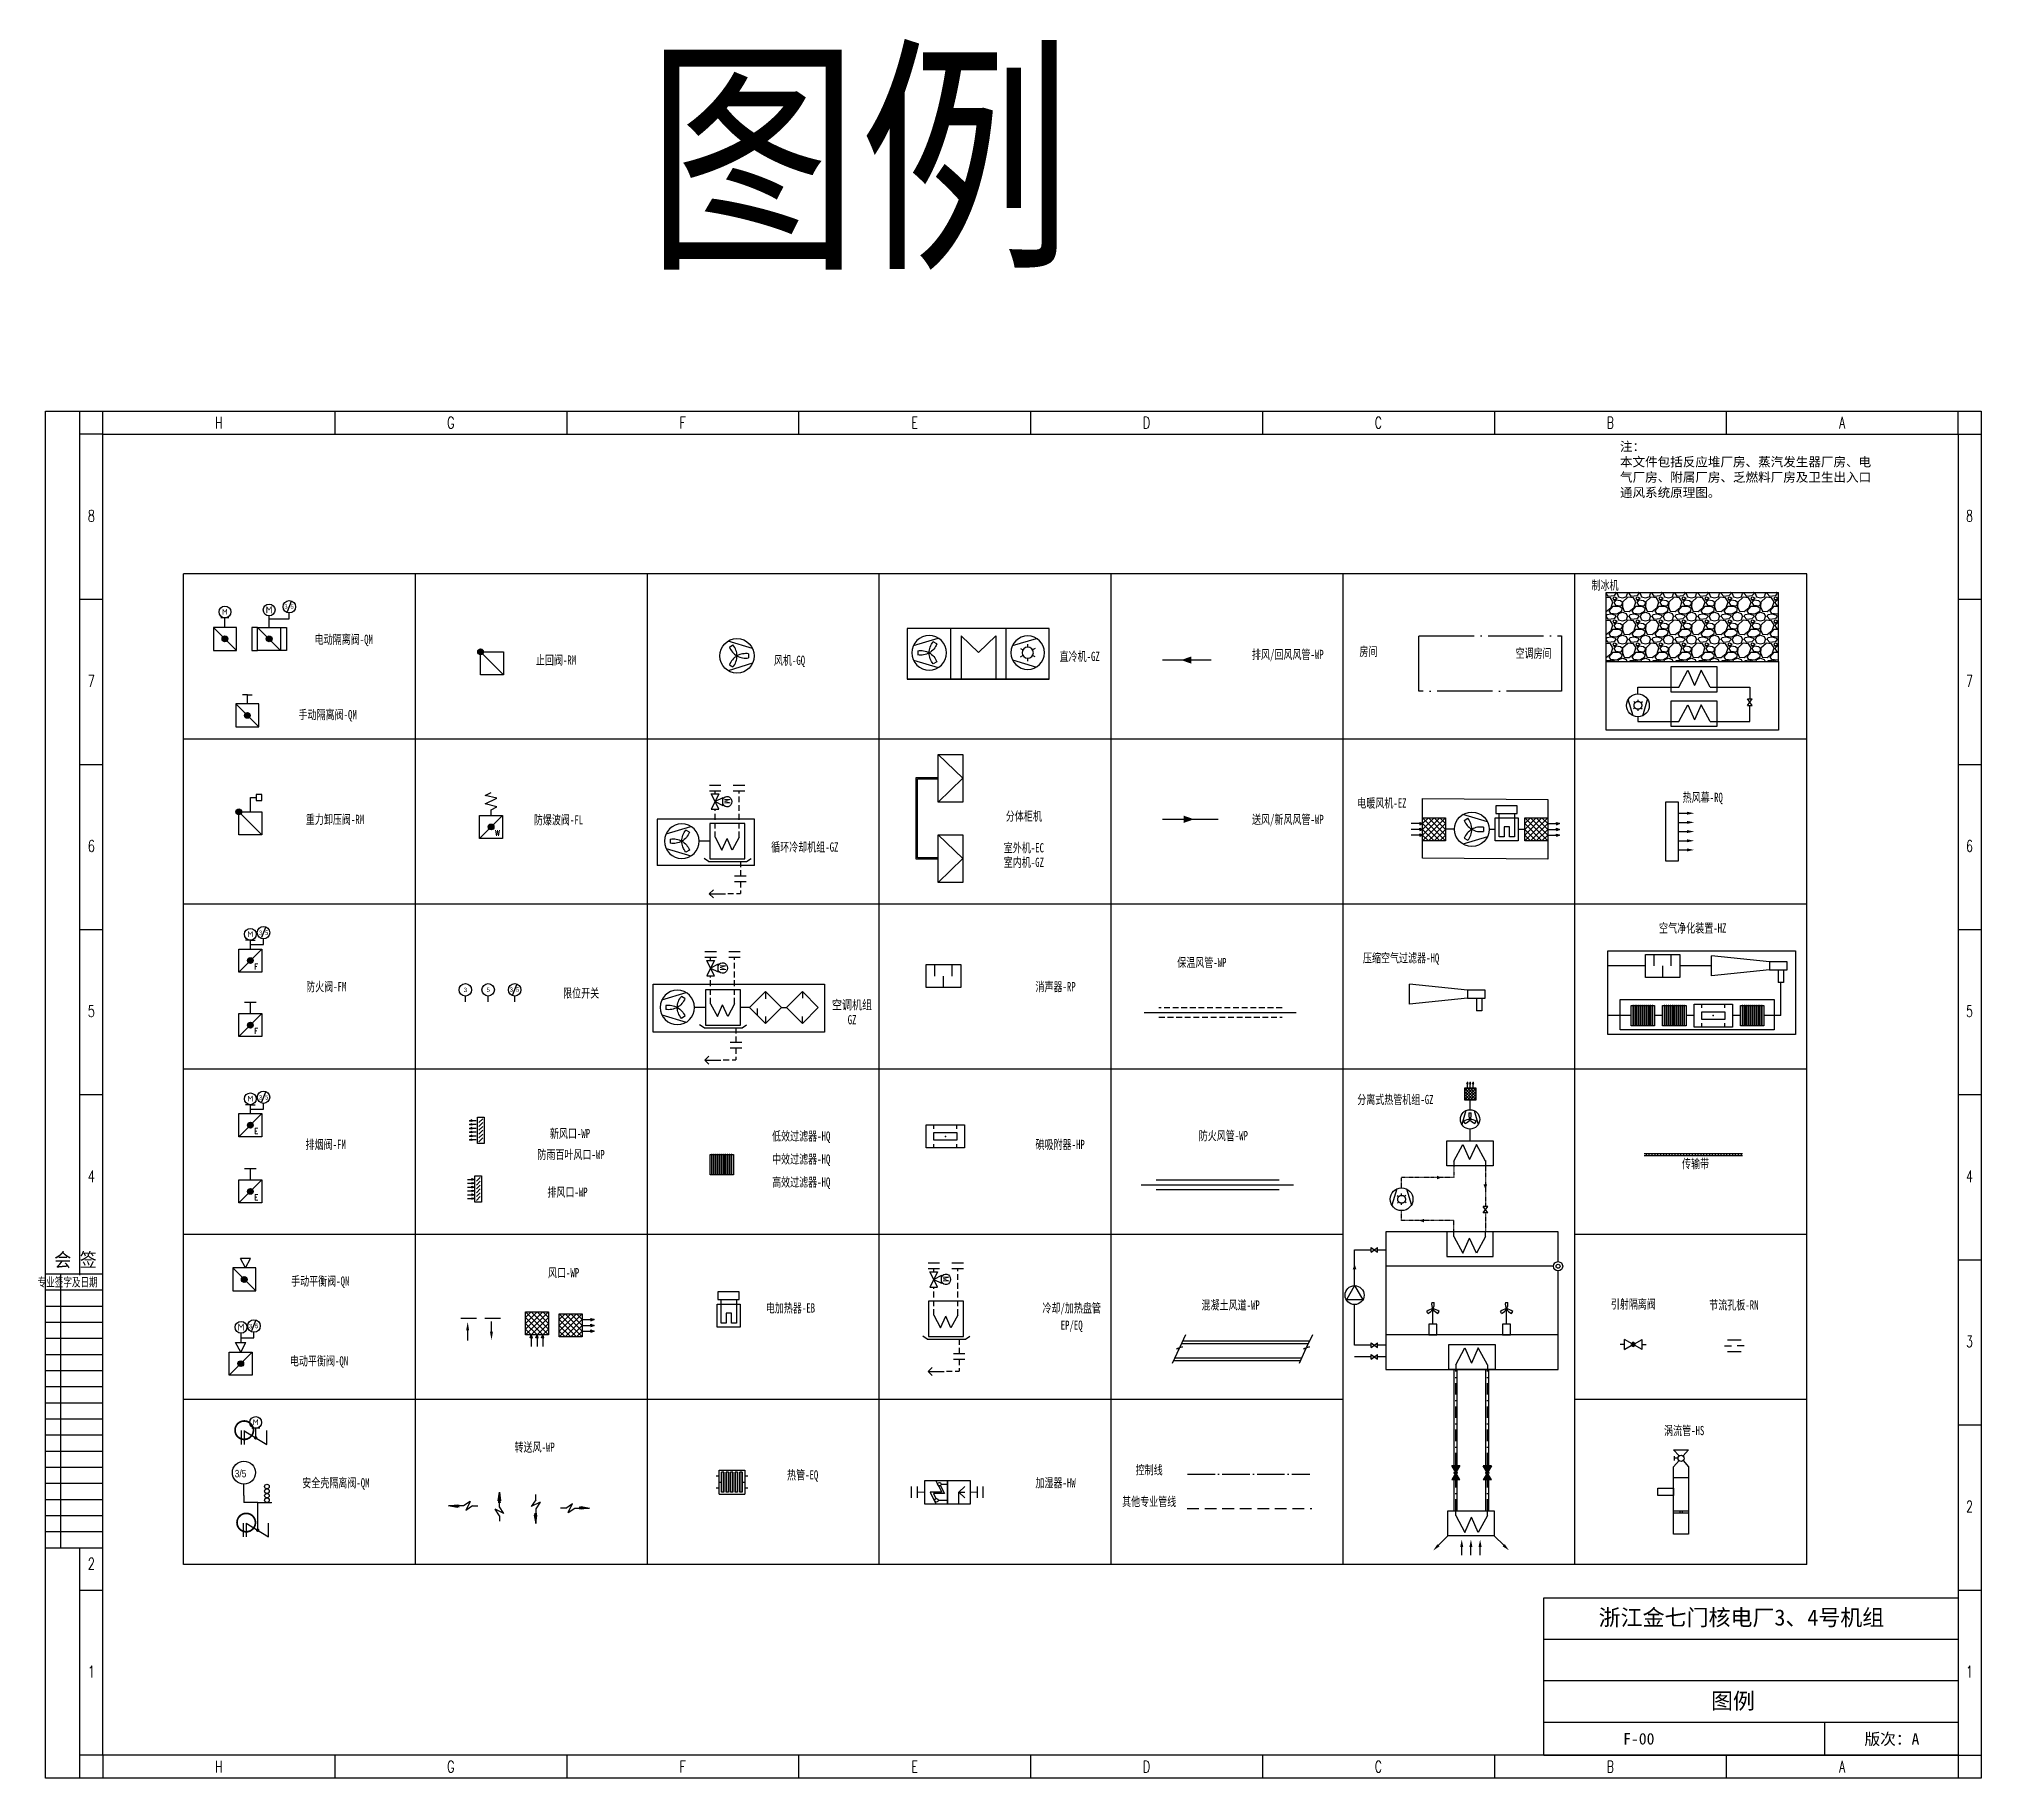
# Model space of a CAD drawing. Header units: inches. Extents: x 886 to 1730, y -738 to 18.
import ezdxf
from ezdxf.enums import TextEntityAlignment as Align

# ---------------------------------------------------------------- set-up
doc = ezdxf.new("R2010")
doc.units = ezdxf.units.IN
doc.header["$MEASUREMENT"] = 0
for name, pattern in [('ACAD_ISO04W100', [30, 24, -3, 0, -3]), ('CENTER', [2, 1.25, -0.25, 0.25, -0.25]), ('CENTER2', [28.575, 19.05, -3.175, 3.175, -3.175]), ('DASHDOT', [1, 0.5, -0.25, 0, -0.25]), ('DASHEDX2', [38.1, 25.4, -12.7]), ('DASHEDX3', [7, 5, -2]), ('DASHEDX5', [6, 4, -2]), ('HIDDEN', [0.375, 0.25, -0.125])]:
    doc.linetypes.add(name, pattern=pattern)
for name, color, linetype in [('05Basic', 3, 'Continuous'), ('1', 7, 'Continuous'), ('15', 7, 'Continuous'), ('B-HVAC', 2, 'Continuous'), ('DUCT', 1, 'Continuous'), ('Equipment', 4, 'Continuous'), ('INST', 7, 'Continuous'), ('SB', 3, 'Continuous'), ('TBasic', 2, 'Continuous'), ('V-DIM', 3, 'Continuous'), ('V-TXT1', 2, 'Continuous'), ('V-TXT2', 4, 'Continuous'), ('图框', 4, 'Continuous'), ('土建', 4, 'Continuous'), ('管段号', 6, 'Continuous'), ('蓄冷装置', 7, 'Continuous'), ('通风设备', 3, 'Continuous')]:
    doc.layers.add(name, color=color, linetype=linetype)
doc.styles.add('HW', font='wromans.shx', dxfattribs={"bigfont": 'hztxtc.shx'})
doc.styles.add('HZ', font='txt_____.ttf', dxfattribs={"width": 0.7, "bigfont": 'HZTXT'})
doc.styles.add('ISOCP', font='isocpeur.ttf')
doc.styles.add('ROMAND', font='romand__.ttf', dxfattribs={"width": 0.7, "bigfont": 'OCHINESE.shx'})
doc.styles.add('romans', font='romans.shx', dxfattribs={"width": 0.7, "bigfont": 'hz.shx'})
doc.styles.add('SONG', font='', dxfattribs={"width": 0.7})
doc.styles.get("Standard").update_dxf_attribs({"font": 'txt', "bigfont": 'gbcbig.shx'})
doc.styles.add('宋体', font='', dxfattribs={"width": 0.7})
doc.styles.get('SONG').set_extended_font_data('SimSun')
doc.styles.get('宋体').set_extended_font_data('SimSun')

msp = doc.modelspace()

# ---------------------------------------------------------------- texts
at = {"style": '宋体', "width": 0.85}
msp.add_text(' 图例', height=80, dxfattribs=at).set_placement((1103.96, -73.43))
at = {"color": 3, "style": 'HW', "width": 0.8}
for s, p in [('3', (993.78, -228.57)), ('5', (996.48, -228.54)), ('3', (1071.75, -395.11)), ('5', (1081.68, -395.11)), ('3', (1091.71, -395.03)), ('5', (1094.41, -395)), ('3', (978.45, -541.23, 0)), ('5', (981.1, -541.2, 0))]:
    msp.add_text(s, height=1.89, dxfattribs=at).set_placement(p, align=Align.MIDDLE)
at = {"color": 3, "style": 'ISOCP'}
for p in [(986.48, -229.99), (974.29, -541.69, 0)]:
    msp.add_text('M', height=2.97, dxfattribs=at).set_placement(p, align=Align.MIDDLE)
at = {"color": 3, "style": 'HZ', "width": 0.8}
msp.add_text('W', height=2.46, dxfattribs=at).set_placement((1084.7, -328.18))
at = {"layer": '15', "color": 3, "ltscale": 0.05, "style": 'HW', "width": 0.85}
msp.add_text('3/5', height=3.2, dxfattribs=at).set_placement((971.55, -606.91))
at = {"layer": 'INST', "insert": (1573.39, -157.02), "char_height": 4, "attachment_point": 1}
msp.add_mtext_dynamic_manual_height_columns('{\\fFangSong|b1|i0|c134|p49;注：\\P本文件包括反应堆厂房、蒸汽发生器厂房、电气厂房、附属厂房、乏燃料厂房及卫生出入口通风系统原理图。}', width=111.0484, gutter_width=1, heights=[0], dxfattribs=at)
at = {"layer": 'SB', "style": 'romans', "width": 0.9}
for p in [(1184.34, -311.99), (1182.4, -384.3), (1279.36, -519.57)]:
    msp.add_text('M', height=2.5, rotation=270, dxfattribs=at).set_placement(p)
at = {"layer": 'TBasic', "color": 2, "style": 'HZ', "width": 0.8}
msp.add_text('空调机组', height=4, dxfattribs=at).set_placement((1248.46, -401.62), align=Align.MIDDLE_RIGHT)
at = {"layer": 'V-TXT1', "style": '宋体', "width": 0.7}
for s, p in [('制冰机', (1561, -221.28)), ('热风幕-RQ', (1600.61, -313.46)), ('空气净化装置-HZ', (1590.4, -370.25)), ('分离式热管机组-GZ', (1459.24, -444.76)), ('传输带', (1600.36, -472.63)), ('引射隔离阀 ', (1569.39, -533.62)), ('节流孔板-RN', (1612.17, -534.02)), ('涡流管-HS', (1592.55, -588.61))]:
    msp.add_text(s, height=4, dxfattribs=at).set_placement(p)
for s, p in [('电动隔离阀-QM', (1018.94, -242.79)), ('止回阀-RM', (1111.14, -251.82)), ('风机-GQ', (1212.59, -251.91)), ('直冷机-GZ', (1338.65, -250.21)), ('排风/回风风管-WP', (1429.09, -249.37)), ('房间', (1464.11, -248.08)), ('手动隔离阀-QM', (1011.93, -275.52)), ('电暖风机-EZ', (1469.96, -313.93)), ('重力卸压阀-RM', (1015.11, -321.05)), ('防爆波阀-FL', (1112.22, -321.23)), ('分体柜机', (1314.4, -319.61)), ('送风/新风风管-WP', (1429.09, -321.05)), ('循环冷却机组-GZ', (1219.22, -333.05)), ('室外机-EC', (1314.4, -333.38)), ('室内机-GZ', (1314.4, -339.69)), ('压缩空气过滤器-HQ', (1478.29, -381.23)), ('保温风管-WP', (1391.74, -383.22)), ('防火阀-FM', (1011.31, -393.72)), ('限位开关', (1122.08, -396.51)), ('消声器-RP', (1328.17, -393.72)), ('新风口-WP', (1117.22, -457.52)), ('排烟阀-FM', (1011.07, -462.29)), ('防雨百叶风口-WP', (1117.66, -466.68)), ('低效过滤器-HQ', (1217.67, -458.65)), ('碘吸附器-HP', (1330.17, -462.29)), ('防火风管-WP', (1401.06, -458.47)), ('中效过滤器-HQ', (1217.67, -468.65)), ('排风口-WP', (1116.12, -483.01)), ('高效过滤器-HQ', (1217.67, -478.65)), ('手动平衡阀-QN', (1008.7, -521.65, 0)), ('风口-WP', (1114.44, -518.02)), ('电加热器-EB', (1212.99, -533.34)), ('冷却/加热盘管', (1335.18, -533.34)), ('混凝土风道-WP', (1404.24, -532.07)), ('EP/EQ', (1335.18, -540.83)), ('电动平衡阀-QN', (1008.18, -556.33)), ('转送风-WP', (1101.85, -593.81)), ('安全壳隔离阀-QM', (1015.5, -609.31)), ('热管-EQ', (1218.29, -605.88)), ('加湿器-HW', (1328.17, -609.31)), ('控制线', (1368.83, -603.7)), ('其他专业管线', (1368.84, -617.45))]:
    msp.add_text(s, height=4, dxfattribs=at).set_placement(p, align=Align.MIDDLE_CENTER)
msp.add_text('空调房间', height=4, dxfattribs=at).set_placement((1535.85, -248.75), align=Align.MIDDLE)
msp.add_text('GZ', height=4, dxfattribs=at).set_placement((1241.68, -408.09), align=Align.MIDDLE_RIGHT)
at = {"layer": 'V-TXT2', "color": 7, "style": 'SONG'}
for s, height, p in [('浙江金七门核电厂3、4号机组', 7, (1564.12, -671.33)), ('图例', 7, (1612.94, -707.6)), (' F-00', 5, (1571.37, -723.05)), ('版次：A', 5, (1679.61, -723.16))]:
    msp.add_text(s, height=height, dxfattribs=at).set_placement(p)
at = {"layer": '通风设备', "color": 3}
for s, height, style, width, p in [('M', 2.5, 'ISOCP', 0.85, (967.28, -230.86)), ('M', 2.5, 'ISOCP', 0.85, (978.31, -370.91)), ('3', 2, 'HW', 0.7, (982.76, -370.34)), ('5', 2, 'HW', 0.7, (985.45, -370.31)), ('M', 2.5, 'ISOCP', 0.85, (978.31, -442.41)), ('3', 2, 'HW', 0.7, (982.76, -441.84)), ('5', 2, 'HW', 0.7, (985.45, -441.81)), ('M', 2.5, 'ISOCP', 0.85, (980.66, -583.03))]:
    msp.add_text(s, height=height, dxfattribs=dict(at, style=style, width=width)).set_placement(p, align=Align.MIDDLE)
at = {"layer": '通风设备', "color": 3, "style": 'HZ', "width": 0.8}
for s, p in [('F', (980.12, -386.25)), ('F', (980.12, -414.27)), ('E', (980.12, -457.75)), ('E', (980.12, -486.51))]:
    msp.add_text(s, height=2.46, dxfattribs=at).set_placement(p)

# ---------------------------------------------------------------- blocks, each defined once
blk = doc.blocks.new('ms1862')
at = {"color": 0}
for p, q in [((0, 5), (10, 5)), ((0, 2.5), (2.5, 5)), ((0, 0), (5, 5)), ((0, -2.5), (7.5, 5)), ((0, -5), (10, 5)), ((0, 5), (10, -5)), ((0, -5), (0, 5)), ((0, 2.5), (0, 5)), ((0, 2.5), (0, 5)), ((0, 2.5), (7.5, -5)), ((0, 0), (5, -5)), ((10, -2.5), (2.5, 5)), ((2.5, -5), (10, 2.5)), ((5, 5), (10, 0)), ((5, -5), (10, 0)), ((7.5, 5), (10, 2.5)), ((10, 5), (10, -5)), ((10, 2.5), (15, 2.5)), ((10, 0), (15, 0)), ((13.75, 3), (15, 2.5)), ((13.75, 2.5), (13.75, 3)), ((13.75, 2), (15, 2.5)), ((13.75, 2.5), (13.75, 2)), ((13.75, 0.5), (15, 0)), ((13.75, 0), (13.75, 0.5)), ((13.75, 0), (13.75, -0.5)), ((13.75, -0.5), (15, 0)), ((0, -2.5), (2.5, -5)), ((10, -5), (0, -5)), ((7.5, -5), (10, -2.5)), ((10, -2.5), (15, -2.5)), ((13.75, -2), (15, -2.5)), ((13.75, -2.5), (13.75, -2)), ((13.75, -3), (15, -2.5)), ((13.75, -2.5), (13.75, -3))]:
    blk.add_line(p, q, dxfattribs=at)
for p in [(10, 0), (15, 2.5), (15, 0), (10, -2.5), (15, -2.5)]:
    blk.add_point(p, dxfattribs=at)
blk = doc.blocks.new('ms1861')
at = {"color": 0}
for p, q in [((0, 5), (10, -5)), ((0, -5), (10, 5)), ((0, -2.5), (7.5, 5)), ((0, 0), (5, 5)), ((0, 2.5), (2.5, 5)), ((0, 5), (10, 5)), ((0, -5), (0, 5)), ((0, 2.5), (0, 5)), ((0, 2.5), (0, 5)), ((0, 2.5), (7.5, -5)), ((0, 0), (5, -5)), ((10, -2.5), (2.5, 5)), ((2.5, -5), (10, 2.5)), ((5, 5), (10, 0)), ((5, -5), (10, 0)), ((7.5, 5), (10, 2.5)), ((10, 5), (10, -5)), ((11.25, 3), (10, 2.5)), ((10, 2.5), (15, 2.5)), ((11.25, 2), (10, 2.5)), ((11.25, 0.5), (10, 0)), ((10, 0), (15, 0)), ((11.25, -0.5), (10, 0)), ((11.25, 2.5), (11.25, 3)), ((11.25, 2.5), (11.25, 2)), ((11.25, 0), (11.25, 0.5)), ((11.25, 0), (11.25, -0.5)), ((0, -2.5), (2.5, -5)), ((10, -5), (0, -5)), ((7.5, -5), (10, -2.5)), ((11.25, -2), (10, -2.5)), ((10, -2.5), (15, -2.5)), ((11.25, -3), (10, -2.5)), ((11.25, -2.5), (11.25, -2)), ((11.25, -2.5), (11.25, -3))]:
    blk.add_line(p, q, dxfattribs=at)
for p in [(10, 2.5), (10, 0), (10, -2.5)]:
    blk.add_point(p, dxfattribs=at)
blk = doc.blocks.new('ms1008_k01')
at = {"color": 0}
for p, q in [((-3.22, 6.77), (-6.42, -3.88)), ((-0.89, 5), (0.91, 5)), ((3.22, 6.77), (6.42, -3.88)), ((-3.86, -3.3), (-4.77, -1.75)), ((3.86, -3.3), (4.77, -1.75))]:
    blk.add_line(p, q, dxfattribs=at)
blk.add_circle((0, 0), 7.5, dxfattribs=at)
for centre, start, end in [((0.05, -7.5), 90.36903, 129.9804), ((-6.52, 3.71), 290.79204, 330.36903), ((6.5, 3.73), 170.2818, 209.8588), ((-6.49, 3.77), 329.8588, 9.47016), ((-0.05, -7.5), 50.0196, 89.63097), ((6.52, 3.71), 209.63097, 249.20796)]:
    blk.add_arc(centre, 7.5, start, end, dxfattribs=at)
blk = doc.blocks.new('ms0421')
for p, q in [((0, 6.25), (2.5, 6.25)), ((0, 0), (0, 6.25)), ((2.5, 7.5), (2.5, 5)), ((5, 7.5), (2.5, 7.5)), ((2.5, 5), (5, 5)), ((5, 5), (5, 7.5))]:
    blk.add_line(p, q)
blk = doc.blocks.new('ms1821_k08')
at = {"color": 0}
for p, q in [((-5, 5), (5, -5)), ((-5, 5), (5, 5)), ((-5, -5), (-5, 5)), ((5, 5), (5, -5)), ((5, -5), (-5, -5))]:
    blk.add_line(p, q, dxfattribs=at)
for radius in [1.25, 1.12, 1, 0.875, 0.75, 0.625, 0.5, 0.375, 0.25, 0.125]:
    blk.add_circle((-5, 5), radius, dxfattribs=at)
blk.add_blockref('ms0421', (0, 5))
blk = doc.blocks.new('ms1401')
at = {"color": 0}
for p, q in [((10, 0), (0, 0)), ((7.5, 2.5), (10, 0)), ((10, 0), (7.5, -2.5))]:
    blk.add_line(p, q, dxfattribs=at)
blk = doc.blocks.new('A$C429442C1')
blk.add_hatch(color=256).paths.add_polyline_path([(1.5, 0.8, 1), (0, 0.8, 1)])
blk = doc.blocks.new('ms0205')
at = {"color": 0}
for p, q in [((-1.25, 2.5), (-1.25, -2.5)), ((1.25, 2.5), (1.25, -2.5))]:
    blk.add_line(p, q, dxfattribs=at)
blk = doc.blocks.new('ms1840_k01')
at = {"color": 0}
for p, q in [((-12.5, 7.5), (12.5, 7.5)), ((-12.5, -7.5), (-12.5, 7.5)), ((-7.5, 5), (-7.5, 7.5)), ((-7.5, 2.5), (7.5, 2.5)), ((-7.5, -2.5), (-7.5, 2.5)), ((7.5, 5), (7.5, 7.5)), ((7.5, 2.5), (7.5, -2.5)), ((12.5, 7.5), (12.5, -7.5)), ((12.5, -7.5), (-12.5, -7.5)), ((7.5, -2.5), (-7.5, -2.5)), ((-7.5, -7.5), (-7.5, -5)), ((7.5, -7.5), (7.5, -5))]:
    blk.add_line(p, q, dxfattribs=at)
blk.add_point((0, 0), dxfattribs=at)
blk = doc.blocks.new('ms0781_k02')
at = {"color": 0}
for p, q in [((-5, 7.5), (5, 7.5)), ((-5, -7.5), (-5, 7.5)), ((-5, 0), (0, 0)), ((0, 3.75), (5, 3.75)), ((5, 7.5), (5, -7.5)), ((5, -7.5), (-5, -7.5)), ((0, -3.75), (5, -3.75))]:
    blk.add_line(p, q, dxfattribs=at)
blk = doc.blocks.new('ms1845_k02')
at = {"color": 0}
for p, q in [((5, 5), (-5, 5)), ((-5, 5), (-5, -5)), ((-5, 0), (0, 0)), ((0, 0), (-2.5, -2.5)), ((0, 0), (2.5, -2.5)), ((0, 0), (0, -2.5)), ((5, 0), (5, 5)), ((5, -5), (5, 0)), ((-5, -5), (5, -5))]:
    blk.add_line(p, q, dxfattribs=at)
blk = doc.blocks.new('ms1846_k50')
at = {"color": 0}
for p, q in [((5, 5), (-5, 5)), ((-5, 5), (-5, -5)), ((0, 2.5), (-5, 0)), ((-0.5, 1), (-2.75, 0)), ((-0.5, -3.75), (-0.5, 1)), ((0, -2.5), (0, 2.5)), ((5, 0), (0, -2.51)), ((5, -5), (5, 5)), ((-5, -5), (5, -5)), ((-3.5, -1), (-3.5, -5)), ((2.75, -2), (-0.5, -3.75)), ((3.5, -2.25), (3.5, -5))]:
    blk.add_line(p, q, dxfattribs=at)
for centre, radius in [((-3.5, -0.25), 0.791), ((3.5, -1.5), 0.75)]:
    blk.add_circle(centre, radius, dxfattribs=at)
blk = doc.blocks.new('ms1003_k01')
at = {"color": 0}
for p, q in [((-3.22, 6.77), (-6.42, -3.88)), ((-2.5, 0), (-3.75, 0)), ((-1.88, 3.25), (-1.25, 2.17)), ((1.88, 3.25), (1.25, 2.17)), ((3.75, 0), (2.5, 0)), ((3.22, 6.77), (6.42, -3.88)), ((-1.88, -3.25), (-1.25, -2.17)), ((1.88, -3.25), (1.25, -2.17))]:
    blk.add_line(p, q, dxfattribs=at)
for radius in [7.5, 2.5]:
    blk.add_circle((0, 0), radius, dxfattribs=at)
blk = doc.blocks.new('VC')
h = blk.add_hatch(color=256)
h.paths.add_polyline_path([(-1.2, 0, -0.131652), (-1, 0.6), (-5.4, 3.1), (-5.4, -3.1), (-1, -0.6, -0.131652)])
h.paths.add_polyline_path([(5.4, 3.1), (1, 0.6, -0.131652), (1.2, 0, -0.131652), (1, -0.6), (5.4, -3.1)])
h.paths.add_polyline_path([(-1, 0.6), (0, 0), (1, 0.6, 0.57735)])
h.paths.add_polyline_path([(1.2, 0, 0.131652), (1, 0.6), (0, 0), (1, -0.6, 0.131652)])
h.paths.add_polyline_path([(0, 0), (-1, -0.6, 0.57735), (1, -0.6)])
h.paths.add_polyline_path([(-1, 0.6, 0.131652), (-1.2, 0, 0.131652), (-1, -0.6), (0, 0)])
for p, q in [((-5.4, 0), (-7.9, 0)), ((-5.4, -3.1), (-5.4, 3.1)), ((-5.4, -3.1), (5.4, 3.1)), ((5.4, -3.1), (-5.4, 3.1)), ((0, 0), (5.4, -3.1)), ((5.4, -3.1), (5.4, 3.1)), ((5.4, 0), (7.9, 0))]:
    blk.add_line(p, q)
blk.add_circle((0, 0), 1.17)
blk = doc.blocks.new('VO')
h = blk.add_hatch(color=256)
h.paths.add_polyline_path([(-1, 0.6), (0, 0), (1, 0.6, 0.57735)])
h.paths.add_polyline_path([(1.2, 0, 0.131652), (1, 0.6), (0, 0), (1, -0.6, 0.131652)])
h.paths.add_polyline_path([(0, 0), (-1, -0.6, 0.57735), (1, -0.6)])
h.paths.add_polyline_path([(0, 0), (-1, 0.6, 0.131652), (-1.2, 0, 0.131652), (-1, -0.6)])
for p, q in [((-5.4, 0), (-7.9, 0)), ((-5.4, -3.1), (-5.4, 3.1)), ((-5.4, -3.1), (5.4, 3.1)), ((5.4, -3.1), (-5.4, 3.1)), ((0, 0), (5.4, -3.1)), ((5.4, -3.1), (5.4, 3.1)), ((5.4, 0), (7.9, 0))]:
    blk.add_line(p, q)
blk.add_circle((0, 0), 1.17)
blk = doc.blocks.new('tk1')
at = {"color": 0}
for p, q in [((-805.96, 209), (-830.96, 209)), ((-824.28, 90), (-824.28, 209)), ((-805.96, 202), (-830.96, 202)), ((-805.96, 195), (-830.96, 195)), ((-805.96, 188), (-830.96, 188)), ((-805.96, 181), (-830.96, 181)), ((-805.96, 174), (-830.96, 174)), ((-805.96, 167), (-830.96, 167)), ((-805.96, 160), (-830.96, 160)), ((-805.96, 153), (-830.96, 153)), ((-805.96, 146), (-830.96, 146)), ((-805.96, 139), (-830.96, 139)), ((-805.96, 132), (-830.96, 132)), ((-805.96, 125), (-830.96, 125)), ((-805.96, 118), (-830.96, 118)), ((-805.96, 111), (-830.96, 111)), ((-805.96, 104), (-830.96, 104)), ((-805.96, 97), (-830.96, 97)), ((-805.96, 90), (-830.96, 90))]:
    blk.add_line(p, q, dxfattribs=at)
at = {"layer": '图框'}
for p, q in [((-831, 584), (10, 584)), ((-831, -10), (-831, 584)), ((-816, 208.63), (-816, 584)), ((-806, 574), (-806, 584)), ((-705.25, 584), (-705.25, 574)), ((-604.5, 584), (-604.5, 574)), ((-503.75, 584), (-503.75, 574)), ((-403, 584), (-403, 574)), ((-302.25, 584), (-302.25, 574)), ((-201.5, 584), (-201.5, 574)), ((-100.75, 584), (-100.75, 574)), ((0, 574), (0, 584)), ((10, 584), (10, -10)), ((-806, 574), (-816, 574)), ((0, 574), (10, 574)), ((-816, 502.25), (-806, 502.25)), ((0, 502.25), (10, 502.25)), ((-816, 430.5), (-806, 430.5)), ((0, 430.5), (10, 430.5)), ((-816, 358.75), (-806, 358.75)), ((0, 358.75), (10, 358.75)), ((-816, 287), (-806, 287)), ((0, 287), (0, 0)), ((0, 287), (0, 0)), ((0, 287), (0, 0)), ((0, 287), (0, 0)), ((0, 287), (10, 287)), ((0, 215.25), (10, 215.25)), ((0, 143.5), (10, 143.5)), ((-816, -10), (-816, 89.94)), ((-816, 71.75), (-806, 71.75)), ((0, 71.75), (10, 71.75)), ((-806, 0), (-816, 0)), ((-806, 0), (-806, -10)), ((-705.25, 0), (-705.25, -10)), ((-604.5, 0), (-604.5, -10)), ((-503.75, 0), (-503.75, -10)), ((-403, 0), (-403, -10)), ((-302.25, 0), (-302.25, -10)), ((-201.5, 0), (-201.5, -10)), ((-201.5, 0), (-201.5, -10)), ((-100.75, 0), (-100.75, -10)), ((0, 0), (0, -10)), ((0, 0), (10, 0)), ((10, -10), (-831, -10))]:
    blk.add_line(p, q, dxfattribs=at)
at = {"layer": '图框', "color": 1}
for p, q in [((-806, 574), (0, 574)), ((-806, 0), (-806, 574)), ((0, 574), (0, 0)), ((0, 0), (-806, 0))]:
    blk.add_line(p, q, dxfattribs=at)
at = {"color": 0}
for s, height, style, width, p in [('会 签  ', 6, 'HZ', 0.9, (-814.23, 212.21)), ('专业签字及日期', 3.8, 'ROMAND', 0.7, (-821.36, 203.63))]:
    blk.add_text(s, height=height, dxfattribs=dict(at, style=style, width=width)).set_placement(p, align=Align.CENTER)
at = {"layer": '图框', "style": 'HZ', "width": 0.7}
for s, p in [('H', (-755.63, 576.5)), ('G', (-654.88, 576.5)), ('F', (-554.13, 576.5)), ('E', (-453.38, 576.5)), ('D', (-352.63, 576.5)), ('C', (-251.88, 576.5)), ('B', (-151.13, 576.5)), ('A', (-50.38, 576.5)), ('8', (-811.04, 536.01)), ('8', (4.96, 536.01)), ('7', (-811.04, 464.26)), ('7', (4.96, 464.26)), ('6', (-811.04, 392.51)), ('6', (4.96, 392.51)), ('5', (-811.04, 320.76)), ('5', (4.96, 320.76)), ('4', (-811.04, 249.01)), ('4', (4.96, 249.01)), ('3', (4.96, 177.26)), ('2', (4.96, 105.51)), ('2', (-811.04, 80.69)), ('1', (-811.04, 33.76)), ('1', (4.96, 33.76)), ('H', (-755.63, -7.5)), ('G', (-654.88, -7.5)), ('F', (-554.13, -7.5)), ('E', (-453.38, -7.5)), ('D', (-352.63, -7.5)), ('C', (-251.88, -7.5)), ('B', (-151.13, -7.5)), ('A', (-50.38, -7.5))]:
    blk.add_text(s, height=5, dxfattribs=at).set_placement(p, align=Align.CENTER)
blk = doc.blocks.new('A$C6f6eebf3')
at = {"ltscale": 10}
for p, q in [((-3, 2.5), (3, 2.5)), ((-3, -2.5), (3, -2.5))]:
    blk.add_line(p, q, dxfattribs=at)
at = {"ltscale": 3}
for p, q in [((-4.25, 0), (-1.25, 0)), ((4.25, 0), (1.25, 0))]:
    blk.add_line(p, q, dxfattribs=at)
blk = doc.blocks.new('ms1821')
at = {"color": 0}
for p, q in [((-5, 5), (5, -5)), ((-5, 5), (5, 5)), ((-5, -5), (-5, 5)), ((5, 5), (5, -5)), ((5, -5), (-5, -5))]:
    blk.add_line(p, q, dxfattribs=at)
for radius in [1.25, 1.12, 1, 0.875, 0.75, 0.625, 0.5, 0.375, 0.25, 0.125]:
    blk.add_circle((-5, 5), radius, dxfattribs=at)
blk = doc.blocks.new('A$C2C247E11')
at = {"color": 3}
for p, q in [((-9.13, 2.76), (-9.13, -1.69)), ((-5, 0.53), (-9.13, 2.76)), ((-5, 0.53), (-9.13, -1.69)), ((5, 5), (-5, 5)), ((-5, -5), (5, 5)), ((-5, 5), (-5, -5)), ((5, -5), (5, 5)), ((-5, -5), (5, -5))]:
    blk.add_line(p, q, dxfattribs=at)
for radius in [1.25, 1.12, 1, 0.875, 0.75, 0.625, 0.5, 0.375, 0.25, 0.125]:
    blk.add_circle((0, 0), radius, dxfattribs=at)

# ---------------------------------------------------------------- hatches: boundary and pattern name
at = {"layer": '管段号', "linetype": 'Continuous'}
h = msp.add_hatch(dxfattribs=at)
h.set_pattern_fill('GRAVEL', color=0, scale=10)
h.set_pattern_definition([(228.01279, (431.5861, -703.0014), (-80, -90), [1.34536, -133.19088]), (184.96974, (430.68613, -704.0014), (120, 10), [2.30868, -228.55925]), (132.510447, (428.3861, -704.2014), (100, -110), [1.62788, -161.160326]), (267.27369, (424.48613, -706.7014), (10, 200), [2.10238, -208.13558]), (292.833654, (424.38613, -708.8014), (-50, 120), [2.06155, -204.09373]), (357.27369, (425.18613, -710.7014), (-200, 10), [2.10238, -208.13558]), (37.69424, (427.28613, -710.8014), (-130, -100), [2.78029, -275.248485]), (72.25533, (429.48613, -709.1014), (70, 220), [2.62488, -259.863215]), (121.429566, (430.28613, -706.6014), (-80, 130), [2.1095, -208.84073]), (175.23636, (429.1861, -704.8014), (110, -10), [2.40832, -118.007626]), (222.397438, (426.78613, -704.6014), (-120, -110), [3.11448, -308.33375]), (138.814075, (434.3861, -706.8014), (-70, 60), [1.06301, -105.23845]), (171.469234, (433.58613, -706.1014), (130, -20), [2.02237, -200.215114]), (225, (431.586, -705.8014), (-1e-15, -10), [1.41421, -12.727926]), (203.19859, (430.8861, -704.6014), (50, 20), [0.76158, -75.39615]), (291.80141, (430.1861, -704.9014), (-10, 30), [1.07703, -52.77462]), (30.96376, (430.5861, -705.9014), (30, 20), [1.74929, -56.56023]), (161.56505, (432.086, -705.0014), (20, -10), [1.26491, -30.35787]), (16.38954, (424.3861, -704.9014), (100, 30), [1.772, -175.42845]), (70.346176, (426.0861, -704.4014), (-40, -110), [1.48661, -147.17408]), (293.19859, (432.0861, -703.0014), (-20, 50), [1.52315, -74.63458]), (343.61046, (432.6861, -704.4014), (-100, 30), [1.772, -175.42845]), (339.44395, (424.3861, -711.1014), (-50, 20), [1.7088, -83.73124]), (294.77514, (425.9861, -711.7014), (-50, 110), [1.43178, -141.74643]), (66.80141, (432.1861, -713.0014), (20, 50), [1.52315, -74.63458]), (17.354025, (432.7861, -711.6014), (-130, -40), [1.67631, -165.954236]), (69.44395, (427.2861, -713.0014), (-20, -50), [0.8544, -84.58564]), (101.30993, (431.5861, -713.0014), (-10, 40), [0.5099, -50.480295]), (165.96376, (431.4861, -712.5014), (30, -10), [2.06155, -39.169506]), (186.009006, (429.4861, -712.0014), (100, 10), [1.9105, -189.13923]), (303.69007, (430.586, -706.8014), (-10, 20), [1.44222, -34.61329]), (353.157227, (431.38613, -708.0014), (170, -20), [2.51794, -249.275626]), (60.9454, (433.8861, -708.3014), (-40, -70), [1.02956, -101.92674]), (90, (434.386, -707.401), (-10, 10), [0.6, -9.4]), (120.25644, (429.2861, -711.7014), (40, -70), [1.38924, -137.5352]), (48.01279, (428.5861, -710.5014), (80, 90), [2.69072, -131.84552]), (0, (430.386, -708.501), (10, 10), [2.6, -7.4]), (325.304846, (432.9861, -708.5014), (100, -70), [1.58114, -156.53274]), (254.0546, (434.2861, -709.4014), (-10, -40), [1.45602, -71.34508]), (207.645975, (433.88613, -710.8014), (-190, -100), [2.37065, -234.69474]), (175.42608, (431.78613, -711.9014), (-130, 10), [2.50799, -248.290734])])
h.paths.add_polyline_path([(1642.21, -222.4), (1567.37, -222.4), (1567.37, -252.41), (1642.2, -252.41)])
h = msp.add_hatch(dxfattribs=at)
h.set_pattern_fill('ANSI31', color=256, scale=10, angle=45)
h.set_pattern_definition([(90, (473.6363, -929.4653), (-1.25, 0), [])])
h.paths.add_polyline_path([(1626.63, -467.16), (1626.63, -466.16), (1583.84, -466.16), (1583.84, -467.16)])

# ---------------------------------------------------------------- linework, layer by layer
at = {"color": 3}
for p, q in [((996.11, -226.41), (994.37, -230.8)), ((986.51, -237.6), (986.51, -232.6)), ((986.51, -233.85), (995.26, -233.85)), ((995.26, -233.85), (995.26, -231.35)), ((979.01, -237.6), (979.01, -247.6)), ((981.51, -237.6), (979.01, -237.6)), ((981.51, -237.6), (991.51, -247.6)), ((981.51, -237.6), (991.51, -237.6)), ((981.51, -247.6), (981.51, -237.6)), ((991.51, -237.6), (991.51, -247.6)), ((991.51, -237.6), (994.01, -237.6)), ((994.01, -237.6), (994.01, -247.6)), ((1282.71, -260.17), (1282.71, -238.06)), ((1294.71, -248.49), (1287.21, -241.24)), ((1302.21, -241.24), (1294.71, -248.49)), ((1306.71, -260.17), (1306.71, -238.06)), ((979.01, -247.6), (981.51, -247.6)), ((991.51, -247.6), (981.51, -247.6)), ((994.01, -247.6), (991.51, -247.6)), ((1277.17, -292.79), (1287.87, -303.15)), ((1267.64, -338.31), (1267.64, -302.9)), ((1267.64, -302.9), (1277.17, -302.9)), ((1268.14, -337.81), (1268.14, -303.4)), ((1268.14, -303.4), (1277.17, -303.4)), ((1287.87, -303.15), (1277.17, -313.52)), ((1077.91, -319.35), (1087.91, -319.35)), ((1077.91, -329.35), (1087.91, -319.35)), ((1077.91, -329.35), (1077.91, -319.35)), ((1087.91, -319.35), (1087.91, -329.35)), ((1193.23, -322.87), (1177.98, -322.87)), ((1177.98, -322.87), (1177.98, -338.12)), ((1180.26, -328.83), (1183.23, -334.4)), ((1190.65, -328.83), (1187.68, -334.4)), ((1193.23, -338.12), (1193.23, -322.87)), ((1277.17, -327.7), (1287.87, -338.06)), ((1087.91, -329.35), (1077.91, -329.35)), ((1183.23, -334.4), (1185.46, -329.38)), ((1187.68, -334.4), (1185.46, -329.38)), ((1177.38, -339.28), (1175.47, -338)), ((1177.38, -339.28), (1193.95, -339.28)), ((1177.98, -338.12), (1193.23, -338.12)), ((1193.95, -339.28), (1195.86, -338)), ((1277.17, -338.31), (1267.64, -338.31)), ((1277.17, -337.81), (1268.14, -337.81)), ((1287.87, -338.06), (1277.17, -348.43)), ((1094.04, -392.87), (1092.31, -397.26)), ((1191.29, -395.18), (1176.04, -395.18)), ((1176.04, -395.18), (1176.04, -410.43)), ((1191.29, -410.43), (1191.29, -395.18)), ((1071.75, -400.31), (1071.75, -397.81)), ((1081.68, -400.31), (1081.68, -397.81)), ((1093.19, -400.31), (1093.19, -397.81)), ((1178.32, -401.14), (1181.29, -406.7)), ((1181.29, -406.7), (1183.52, -401.69)), ((1185.75, -406.7), (1183.52, -401.69)), ((1188.72, -401.14), (1185.75, -406.7)), ((1578.23, -401.85), (1588.41, -401.85)), ((1578.23, -410.73), (1578.23, -401.85)), ((1579.08, -410.66), (1579.08, -401.85)), ((1579.08, -401.85), (1579.08, -410.73)), ((1579.93, -410.66), (1579.93, -401.85)), ((1579.93, -401.85), (1579.93, -410.73)), ((1580.78, -410.66), (1580.78, -401.85)), ((1580.78, -401.85), (1580.78, -410.73)), ((1581.63, -410.66), (1581.63, -401.85)), ((1581.63, -401.85), (1581.63, -410.73)), ((1582.47, -410.66), (1582.47, -401.85)), ((1582.47, -401.85), (1582.47, -410.73)), ((1583.32, -410.66), (1583.32, -401.85)), ((1583.32, -401.85), (1583.32, -410.73)), ((1584.17, -410.66), (1584.17, -401.85)), ((1584.17, -401.85), (1584.17, -410.73)), ((1585.02, -410.66), (1585.02, -401.85)), ((1585.02, -401.85), (1585.02, -410.73)), ((1585.87, -410.66), (1585.87, -401.85)), ((1585.87, -401.85), (1585.87, -410.73)), ((1586.72, -410.66), (1586.72, -401.85)), ((1586.72, -401.85), (1586.72, -410.73)), ((1587.56, -410.66), (1587.56, -401.85)), ((1587.56, -401.85), (1587.56, -410.73)), ((1588.41, -401.85), (1588.41, -410.73)), ((1591.9, -401.85), (1602.09, -401.85)), ((1591.9, -410.73), (1591.9, -401.85)), ((1592.75, -410.66), (1592.75, -401.85)), ((1592.75, -401.85), (1592.75, -410.73)), ((1593.6, -410.66), (1593.6, -401.85)), ((1593.6, -401.85), (1593.6, -410.73)), ((1594.45, -410.66), (1594.45, -401.85)), ((1594.45, -401.85), (1594.45, -410.73)), ((1595.3, -410.66), (1595.3, -401.85)), ((1595.3, -401.85), (1595.3, -410.73)), ((1596.15, -410.66), (1596.15, -401.85)), ((1596.15, -401.85), (1596.15, -410.73)), ((1596.99, -401.85), (1596.99, -410.73)), ((1596.99, -410.66), (1596.99, -401.85)), ((1597.84, -410.66), (1597.84, -401.85)), ((1597.84, -401.85), (1597.84, -410.73)), ((1598.69, -410.66), (1598.69, -401.85)), ((1598.69, -401.85), (1598.69, -410.73)), ((1599.54, -410.66), (1599.54, -401.85)), ((1599.54, -401.85), (1599.54, -410.73)), ((1600.39, -410.66), (1600.39, -401.85)), ((1600.39, -401.85), (1600.39, -410.73)), ((1601.24, -410.66), (1601.24, -401.85)), ((1601.24, -401.85), (1601.24, -410.73)), ((1602.09, -401.85), (1602.09, -410.73)), ((1625.73, -401.85), (1635.92, -401.85)), ((1625.73, -410.73), (1625.73, -401.85)), ((1626.58, -410.66), (1626.58, -401.85)), ((1626.58, -401.85), (1626.58, -410.73)), ((1627.43, -410.66), (1627.43, -401.85)), ((1627.43, -401.85), (1627.43, -410.73)), ((1628.28, -410.66), (1628.28, -401.85)), ((1628.28, -401.85), (1628.28, -410.73)), ((1629.13, -410.66), (1629.13, -401.85)), ((1629.13, -401.85), (1629.13, -410.73)), ((1629.98, -410.66), (1629.98, -401.85)), ((1629.98, -401.85), (1629.98, -410.73)), ((1630.82, -410.66), (1630.82, -401.85)), ((1630.82, -401.85), (1630.82, -410.73)), ((1631.67, -410.66), (1631.67, -401.85)), ((1631.67, -401.85), (1631.67, -410.73)), ((1632.52, -410.66), (1632.52, -401.85)), ((1632.52, -401.85), (1632.52, -410.73)), ((1633.37, -410.66), (1633.37, -401.85)), ((1633.37, -401.85), (1633.37, -410.73)), ((1634.22, -410.66), (1634.22, -401.85)), ((1634.22, -401.85), (1634.22, -410.73)), ((1635.07, -410.66), (1635.07, -401.85)), ((1635.07, -401.85), (1635.07, -410.73)), ((1635.92, -401.85), (1635.92, -410.73)), ((1175.44, -411.58), (1173.53, -410.31)), ((1175.44, -411.58), (1192.01, -411.58)), ((1176.04, -410.43), (1191.29, -410.43)), ((1192.01, -411.58), (1193.92, -410.31)), ((1588.41, -410.73), (1578.23, -410.73)), ((1602.09, -410.73), (1591.9, -410.73)), ((1635.92, -410.73), (1625.73, -410.73)), ((1178.05, -466.61), (1188.23, -466.61)), ((1178.05, -475.49), (1178.05, -466.61)), ((1178.9, -475.42), (1178.9, -466.61)), ((1178.9, -466.61), (1178.9, -475.49)), ((1179.74, -475.42), (1179.74, -466.61)), ((1179.74, -466.61), (1179.74, -475.49)), ((1180.59, -475.42), (1180.59, -466.61)), ((1180.59, -466.61), (1180.59, -475.49)), ((1181.44, -475.42), (1181.44, -466.61)), ((1181.44, -466.61), (1181.44, -475.49)), ((1182.29, -475.42), (1182.29, -466.61)), ((1182.29, -466.61), (1182.29, -475.49)), ((1183.14, -475.42), (1183.14, -466.61)), ((1183.14, -466.61), (1183.14, -475.49)), ((1183.99, -475.42), (1183.99, -466.61)), ((1183.99, -466.61), (1183.99, -475.49)), ((1184.84, -475.42), (1184.84, -466.61)), ((1184.84, -466.61), (1184.84, -475.49)), ((1185.68, -475.42), (1185.68, -466.61)), ((1185.68, -466.61), (1185.68, -475.49)), ((1186.53, -475.42), (1186.53, -466.61)), ((1186.53, -466.61), (1186.53, -475.49)), ((1187.38, -475.42), (1187.38, -466.61)), ((1187.38, -466.61), (1187.38, -475.49)), ((1188.23, -466.61), (1188.23, -475.49)), ((1188.23, -475.49), (1178.05, -475.49)), ((1288.25, -530.45), (1273.01, -530.45)), ((1273.01, -530.45), (1273.01, -545.7)), ((1288.25, -545.7), (1288.25, -530.45)), ((980.61, -538.93, 0), (978.87, -543.32, 0)), ((1275.28, -536.41), (1278.25, -541.98)), ((1278.25, -541.98), (1280.48, -536.97)), ((1282.71, -541.98), (1280.48, -536.97)), ((1285.68, -536.41), (1282.71, -541.98)), ((971.94, -548.42, 0), (976.38, -548.42, 0)), ((974.16, -552.55, 0), (971.94, -548.42, 0)), ((974.16, -546.36, 0), (979.89, -546.36, 0)), ((974.16, -552.55, 0), (976.38, -548.42, 0)), ((979.89, -546.36, 0), (979.89, -543.87, 0)), ((1272.4, -546.86), (1270.49, -545.58)), ((1272.4, -546.86), (1288.98, -546.86)), ((1273.01, -545.7), (1288.25, -545.7)), ((1288.98, -546.86), (1290.89, -545.58)), ((975.55, -614.91), (975.55, -609.91)), ((975.55, -614.91), (975.55, -617.91)), ((981.55, -617.91), (975.55, -617.91)), ((981.55, -629.91), (981.55, -617.91)), ((981.55, -617.91), (987.55, -617.91)), ((975.3, -632.85), (975.3, -626.79)), ((976.55, -626.79), (976.55, -632.79)), ((976.55, -626.91), (986.3, -632.85)), ((986.3, -632.85), (986.3, -626.79))]:
    msp.add_line(p, q, dxfattribs=at)
at = {"linetype": 'Continuous'}
for p, q in [((1567.38, -222.4), (1642.21, -222.39)), ((1567.38, -282.25), (1567.38, -222.4)), ((1642.19, -222.39), (1642.2, -282.25)), ((1567.38, -252.41), (1642.2, -252.41)), ((1598.89, -263.59), (1602.81, -256.24)), ((1602.81, -256.24), (1605.75, -262.86)), ((1608.69, -256.24), (1605.75, -262.86)), ((1612.61, -263.59), (1608.69, -256.24)), ((1630.87, -271.58), (1628.86, -268.73)), ((1628.86, -271.58), (1630.87, -268.73)), ((1628.86, -268.73), (1630.87, -268.73)), ((1598.89, -278.57), (1602.81, -271.22)), ((1602.81, -271.22), (1605.75, -277.83)), ((1608.69, -271.22), (1605.75, -277.83)), ((1612.61, -278.57), (1608.69, -271.22)), ((1628.86, -271.58), (1630.87, -271.58)), ((1642.2, -282.25), (1567.38, -282.25)), ((1501.18, -469.6), (1505.11, -462.25)), ((1505.11, -462.25), (1508.05, -468.87)), ((1510.99, -462.25), (1508.05, -468.87)), ((1514.91, -469.6), (1510.99, -462.25)), ((1501.18, -469.6), (1501.18, -471.63)), ((1514.91, -469.6), (1514.91, -471.63)), ((1513.9, -492.04), (1515.91, -489.19)), ((1515.91, -492.04), (1513.9, -489.19)), ((1515.91, -489.19), (1513.9, -489.19)), ((1515.91, -492.04), (1513.9, -492.04)), ((1501.18, -502.23), (1501.18, -500.21)), ((1501.18, -502.23), (1505.11, -509.58)), ((1505.11, -509.58), (1508.05, -502.97)), ((1510.99, -509.58), (1508.05, -502.97)), ((1514.91, -502.23), (1510.99, -509.58)), ((1514.91, -502.23), (1514.91, -500.21)), ((1465.23, -507.03), (1468.07, -509.04)), ((1465.23, -509.04), (1468.07, -507.03)), ((1465.23, -509.04), (1465.23, -507.03)), ((1468.07, -509.04), (1468.07, -507.03)), ((1458.1, -523.64), (1454.53, -529.83)), ((1461.67, -529.83), (1454.53, -529.83)), ((1458.1, -523.64), (1461.67, -529.83)), ((1465.23, -548.47), (1468.07, -550.48)), ((1465.23, -550.48), (1468.07, -548.47)), ((1465.23, -550.48), (1465.23, -548.47)), ((1468.07, -550.48), (1468.07, -548.47)), ((1546.51, -545.07), (1471.69, -545.07)), ((1465.23, -553.58), (1468.07, -555.59)), ((1465.23, -555.59), (1468.07, -553.58)), ((1465.23, -555.59), (1465.23, -553.58)), ((1468.07, -555.59), (1468.07, -553.58)), ((1502.04, -558.05), (1505.96, -550.7)), ((1505.96, -550.7), (1508.9, -557.31)), ((1511.84, -550.7), (1508.9, -557.31)), ((1515.77, -558.05), (1511.84, -550.7)), ((1502.04, -558.05), (1502.04, -560.07)), ((1515.77, -558.05), (1515.77, -560.07)), ((1502.04, -623.52), (1502.04, -621.5)), ((1502.04, -623.52), (1505.96, -630.87)), ((1505.96, -630.87), (1508.9, -624.26)), ((1511.84, -630.87), (1508.9, -624.26)), ((1515.77, -623.52), (1511.84, -630.87)), ((1515.77, -623.52), (1515.77, -621.5))]:
    msp.add_line(p, q, dxfattribs=at)
at = {"color": 0}
for p, q in [((1325.46, -238.06), (1263.66, -238.06)), ((1263.66, -238.06), (1263.66, -248.62)), ((1325.46, -248.62), (1325.46, -238.06)), ((1263.66, -248.62), (1263.66, -260.17)), ((1325.46, -260.17), (1325.46, -248.62)), ((1325.46, -260.17), (1263.66, -260.17)), ((1263.66, -260.17), (1325.46, -260.17)), ((1579.06, -275.98), (1576.95, -268.94)), ((1583.31, -275.98), (1585.42, -268.94)), ((1476.39, -481.64), (1474.28, -488.68)), ((1480.63, -481.64), (1482.75, -488.68)), ((1491.62, -531.04), (1492.63, -531.04)), ((1523.61, -531.04), (1524.61, -531.04)), ((1489.96, -535.69), (1489.44, -534.82)), ((1494.28, -535.69), (1494.79, -534.82)), ((1521.94, -535.69), (1521.43, -534.82)), ((1526.26, -535.69), (1526.78, -534.82))]:
    msp.add_line(p, q, dxfattribs=at)
at = {"color": 0, "linetype": 'CENTER2', "ltscale": 1000}
for p, q in [((1579.94, -270.34), (1579.4, -269.84)), ((1581.19, -269.06), (1581.19, -269.8)), ((1583.11, -270), (1582.53, -270.46)), ((1579.84, -272.55), (1579.26, -273.01)), ((1581.19, -273.21), (1581.19, -273.95)), ((1582.97, -273.18), (1582.43, -272.67)), ((1477.17, -485.06), (1476.59, -484.61)), ((1477.27, -487.28), (1476.73, -487.78)), ((1478.51, -484.41), (1478.51, -483.66)), ((1478.51, -488.56), (1478.51, -487.81)), ((1480.29, -484.44), (1479.75, -484.95)), ((1480.43, -487.62), (1479.85, -487.16))]:
    msp.add_line(p, q, dxfattribs=at)
at = {"color": 3, "linetype": 'ByBlock'}
for p, q in [((1080.41, -310.6), (1082.91, -309.35)), ((1085.41, -311.85), (1080.41, -310.6)), ((1080.41, -314.35), (1085.41, -311.85)), ((1085.41, -315.6), (1080.41, -314.35)), ((1082.91, -316.85), (1085.41, -315.6)), ((1082.91, -319.35), (1082.91, -316.85))]:
    msp.add_line(p, q, dxfattribs=at)
for p, q in [((1180.26, -313.33), (1178.59, -310)), ((1178.59, -310), (1181.93, -310)), ((1181.93, -310), (1180.26, -313.33)), ((1183.59, -311.67), (1180.26, -313.33)), ((1183.59, -315.17), (1183.59, -311.49)), ((1180.26, -313.33), (1178.59, -316.67)), ((1178.59, -316.67), (1181.93, -316.67)), ((1181.93, -316.67), (1180.26, -313.33)), ((1180.26, -313.33), (1183.59, -315)), ((1598.84, -318.37), (1602.72, -318.37)), ((1598.84, -322.35), (1602.72, -322.35)), ((1598.84, -326.34), (1602.72, -326.34)), ((1598.84, -330.33), (1602.72, -330.33)), ((1598.84, -334.32), (1602.72, -334.32)), ((1178.32, -385.64), (1176.65, -382.31)), ((1176.65, -382.31), (1179.99, -382.31)), ((1178.32, -385.64), (1176.65, -388.97)), ((1179.99, -382.31), (1178.32, -385.64)), ((1181.65, -383.97), (1178.32, -385.64)), ((1179.99, -388.97), (1178.32, -385.64)), ((1178.32, -385.64), (1181.65, -387.31)), ((1181.65, -387.47), (1181.65, -383.79)), ((1176.65, -388.97), (1179.99, -388.97)), ((1275.28, -520.91), (1273.62, -517.58)), ((1273.62, -517.58), (1276.95, -517.58)), ((1275.28, -520.91), (1273.62, -524.25)), ((1276.95, -517.58), (1275.28, -520.91)), ((1278.62, -519.25), (1275.28, -520.91)), ((1276.95, -524.25), (1275.28, -520.91)), ((1275.28, -520.91), (1278.62, -522.58)), ((1278.62, -522.75), (1278.62, -519.07)), ((1273.62, -524.25), (1276.95, -524.25)), ((1498.65, -632.34), (1494.37, -636.61)), ((1518.77, -632.34), (1523.05, -636.61)), ((1504.64, -640.8), (1504.64, -636.92)), ((1508.63, -640.8), (1508.63, -636.92)), ((1512.62, -640.8), (1512.62, -636.92))]:
    msp.add_line(p, q)
at = {"color": 3, "linetype": 'DASHEDX2', "ltscale": 0.1}
for p, q in [((1180.26, -310), (1180.26, -308.78)), ((1180.26, -310), (1180.26, -308.78)), ((1190.65, -328.83), (1190.65, -308.78)), ((1180.26, -328.83), (1180.26, -316.67)), ((1191.25, -339.28), (1191.25, -345.57)), ((1185.74, -353.29), (1191.25, -353.29)), ((1191.25, -348.07), (1191.25, -353.29)), ((1178.32, -382.31), (1178.32, -381.09)), ((1178.32, -382.31), (1178.32, -381.09)), ((1188.72, -401.14), (1188.72, -381.09)), ((1178.32, -401.14), (1178.32, -388.97)), ((1189.31, -411.58), (1189.31, -417.88)), ((1189.31, -420.38), (1189.31, -425.6)), ((1183.8, -425.6), (1189.31, -425.6)), ((1275.28, -517.58), (1275.28, -516.36)), ((1275.28, -517.58), (1275.28, -516.36)), ((1285.68, -536.41), (1285.68, -516.36)), ((1275.28, -536.41), (1275.28, -524.25)), ((1286.27, -546.86), (1286.27, -553.15)), ((1286.27, -555.65), (1286.27, -560.87)), ((1280.76, -560.87), (1286.27, -560.87))]:
    msp.add_line(p, q, dxfattribs=at)
at = {"color": 3, "linetype": 'Continuous'}
for p, q in [((974.16, -544.3, 0), (974.16, -548.42, 0)), ((969.16, -562.55, 0), (969.16, -552.55, 0)), ((979.16, -552.55, 0), (969.16, -562.55, 0)), ((969.16, -552.55, 0), (979.16, -552.55, 0)), ((979.16, -552.55, 0), (979.16, -562.55, 0)), ((979.16, -562.55, 0), (969.16, -562.55, 0))]:
    msp.add_line(p, q, dxfattribs=at)
at = {"color": 7}
for p, q in [((1383.44, -547.56), (1438.59, -547.56)), ((1379.37, -556.23), (1434.52, -556.23)), ((1379.95, -554.98), (1435.11, -554.98)), ((1382.85, -548.81), (1438.01, -548.81)), ((1540.31, -659.26), (1720.31, -659.26)), ((1540.31, -727.66), (1540.31, -659.26)), ((1540.31, -727.66), (1540.31, -659.26)), ((1540.31, -727.66), (1540.31, -659.26)), ((1540.31, -727.66), (1540.31, -659.26)), ((1720.31, -659.26), (1720.31, -727.66)), ((1540.31, -677.26), (1720.31, -677.26)), ((1540.31, -695.26), (1720.31, -695.26)), ((1540.31, -713.26), (1720.31, -713.26)), ((1662.33, -727.66), (1662.33, -713.26)), ((1540.31, -727.66), (1720.31, -727.66))]:
    msp.add_line(p, q, dxfattribs=at)
at = {"color": 1}
for p, q in [((1085.97, -617.09), (1086.59, -613.4)), ((1086.59, -619.79), (1086.59, -613.4)), ((1086.59, -613.4), (1087.09, -617.09)), ((1102.32, -616.68), (1102.32, -614.37)), ((1064.5, -619.4), (1068.19, -618.9)), ((1070.89, -619.4), (1064.5, -619.4)), ((1068.19, -620.03), (1064.5, -619.4)), ((1068.19, -618.9), (1068.19, -620.03)), ((1073.81, -617.46), (1070.89, -619.4)), ((1073.81, -617.46), (1071.9, -621.34)), ((1074.83, -619.4), (1071.9, -621.34)), ((1074.83, -619.4), (1077.14, -619.4)), ((1088.53, -622.71), (1084.66, -620.8)), ((1086.59, -623.73), (1084.66, -620.8)), ((1087.09, -617.09), (1085.97, -617.09)), ((1088.53, -622.71), (1086.59, -619.79)), ((1086.59, -623.73), (1086.59, -626.04)), ((1102.32, -616.68), (1100.39, -619.6)), ((1104.26, -617.69), (1100.39, -619.6)), ((1102.82, -623.32), (1101.7, -623.32)), ((1101.7, -623.32), (1102.32, -627.01)), ((1104.26, -617.69), (1102.32, -620.62)), ((1102.32, -620.62), (1102.32, -627.01)), ((1102.32, -627.01), (1102.82, -623.32)), ((1115.4, -620.28), (1113.09, -620.28)), ((1115.4, -620.28), (1118.32, -618.34)), ((1116.41, -622.21), (1118.32, -618.34)), ((1116.41, -622.21), (1119.34, -620.28)), ((1119.34, -620.28), (1125.73, -620.28)), ((1122.04, -620.78), (1122.04, -619.65)), ((1122.04, -619.65), (1125.73, -620.28)), ((1125.73, -620.28), (1122.04, -620.78))]:
    msp.add_line(p, q, dxfattribs=at)
at = {"linetype": 'Continuous'}
for points in [[(1595.49, -265.61), (1615.62, -265.61), (1615.62, -254.78), (1595.49, -254.78)], [(1595.49, -280.59), (1615.62, -280.59), (1615.62, -269.75), (1595.49, -269.75)], [(1593.14, -313.59), (1593.14, -339.1), (1598.84, -339.1), (1598.84, -313.59)], [(1518.3, -471.63), (1498.18, -471.63), (1498.18, -460.79), (1518.3, -460.79)], [(1518.3, -500.21), (1498.18, -500.21), (1498.18, -511.05), (1518.3, -511.05)], [(1519.16, -560.07), (1499.04, -560.07), (1499.04, -549.24), (1519.16, -549.24)], [(1498.65, -621.5), (1518.77, -621.5), (1518.77, -632.34), (1498.65, -632.34)]]:
    msp.add_lwpolyline(points, close=True, dxfattribs=at)
at = {"color": 3}
for points in [[(1277.17, -292.79), (1287.87, -292.79), (1287.87, -313.52), (1277.17, -313.52)], [(1277.17, -327.7), (1287.87, -327.7), (1287.87, -348.43), (1277.17, -348.43)]]:
    msp.add_lwpolyline(points, close=True, dxfattribs=at)
for points in [[(1602.47, -318.37, 1.3, 0, 0), (1605.66, -318.37, 0, 0, 0)], [(1602.8, -318.37, 0.649, 0, 0), (1605.66, -318.37, 0.649, 0, 0)], [(1602.47, -322.35, 1.3, 0, 0), (1605.66, -322.35, 0, 0, 0)], [(1602.47, -326.34, 1.3, 0, 0), (1605.66, -326.34, 0, 0, 0)], [(1602.8, -322.35, 0.649, 0, 0), (1605.66, -322.35, 0.649, 0, 0)], [(1602.8, -326.34, 0.649, 0, 0), (1605.66, -326.34, 0.649, 0, 0)], [(1602.47, -330.33, 1.3, 0, 0), (1605.66, -330.33, 0, 0, 0)], [(1602.47, -334.32, 1.3, 0, 0), (1605.66, -334.32, 0, 0, 0)], [(1602.8, -330.33, 0.649, 0, 0), (1605.66, -330.33, 0.649, 0, 0)], [(1602.8, -334.32, 0.649, 0, 0), (1605.66, -334.32, 0.649, 0, 0)], [(1494.55, -636.44, 1.3, 0, 0), (1492.3, -638.69, 0, 0, 0)], [(1494.32, -636.67, 0.649, 0, 0), (1492.3, -638.69, 0.649, 0, 0)], [(1504.64, -637.17, 1.3, 0, 0), (1504.64, -633.99, 0, 0, 0)], [(1504.64, -636.84, 0.649, 0, 0), (1504.64, -633.99, 0.649, 0, 0)], [(1508.63, -637.17, 1.3, 0, 0), (1508.63, -633.99, 0, 0, 0)], [(1508.63, -636.84, 0.649, 0, 0), (1508.63, -633.99, 0.649, 0, 0)], [(1512.62, -637.17, 1.3, 0, 0), (1512.62, -633.99, 0, 0, 0)], [(1512.62, -636.84, 0.649, 0, 0), (1512.62, -633.99, 0.649, 0, 0)], [(1522.87, -636.44, 1.3, 0, 0), (1525.12, -638.69, 0, 0, 0)], [(1523.1, -636.67, 0.649, 0, 0), (1525.12, -638.69, 0.649, 0, 0)]]:
    msp.add_lwpolyline(points, format="xyseb")
msp.add_lwpolyline([(1153.32, -392.72), (1227.84, -392.72), (1227.84, -413.55), (1153.32, -413.55)], close=True)
at = {"linetype": 'Continuous'}
msp.add_lwpolyline([(1546.51, -513.22), (1546.51, -500.21), (1471.69, -500.21), (1471.69, -560.07), (1546.51, -560.07), (1546.51, -517.21)], dxfattribs=at)
at = {"color": 3}
for points, const_width in [([(976.55, -626.98, 1), (976.55, -626.23, 1)], 8), ([(987.42, -617.91, 1), (987.67, -617.91, 1)], 0.25), ([(981.17, -629.91, 1), (981.92, -629.91, 1)], 0.75)]:
    msp.add_lwpolyline(points, format="xyb", close=True, dxfattribs=dict(at, const_width=const_width))
for centre, radius in [((986.51, -230.04), 2.56), ((995.26, -228.65), 2.7), ((986.51, -242.6), 1.25), ((986.51, -242.6), 1.12), ((986.51, -242.6), 1), ((986.51, -242.6), 0.875), ((986.51, -242.6), 0.75), ((986.51, -242.6), 0.625), ((986.51, -242.6), 0.5), ((986.51, -242.6), 0.375), ((986.51, -242.6), 0.25), ((986.51, -242.6), 0.125), ((1082.91, -324.35), 1.25), ((1082.91, -324.35), 1.12), ((1082.91, -324.35), 1), ((1082.91, -324.35), 0.875), ((1082.91, -324.35), 0.75), ((1082.91, -324.35), 0.625), ((1082.91, -324.35), 0.5), ((1082.91, -324.35), 0.375), ((1082.91, -324.35), 0.25), ((1082.91, -324.35), 0.125), ((1071.75, -395.11), 2.7), ((1081.68, -395.11), 2.7), ((1093.19, -395.11), 2.7), ((974.32, -541.74, 0), 2.56), ((979.92, -541.17, 0), 2.7), ((975.55, -604.91), 5), ((985.55, -610.91), 1), ((985.55, -612.91), 1), ((985.55, -614.91), 1), ((985.55, -616.91), 1)]:
    msp.add_circle(centre, radius, dxfattribs=at)
at = {"color": 0}
for centre in [(1581.19, -271.51), (1478.51, -486.11)]:
    msp.add_circle(centre, 4.95, dxfattribs=at)
at = {"color": 0, "linetype": 'CENTER2', "ltscale": 1000}
for centre in [(1581.19, -271.51), (1478.51, -486.11)]:
    msp.add_circle(centre, 1.7, dxfattribs=at)
at = {"linetype": 'Continuous'}
msp.add_circle((1458.1, -527.77), 4.12, dxfattribs=at)
at = {"color": 3, "linetype": 'Continuous'}
for radius in [1.25, 1.12, 1, 0.875, 0.75, 0.625, 0.5, 0.375, 0.25, 0.125]:
    msp.add_circle((974.16, -557.55, 0), radius, dxfattribs=at)
at = {"color": 0}
for centre, start, end in [((1495.76, -531.74), 170.2818, 209.8588), ((1488.48, -531.73), 329.8588, 9.47016), ((1527.75, -531.74), 170.2818, 209.8588), ((1520.47, -531.73), 329.8588, 9.47016), ((1492.14, -538.04), 90.36903, 129.9804), ((1488.47, -531.76), 290.79204, 330.36903), ((1492.09, -538.04), 50.0196, 89.63097), ((1495.77, -531.76), 209.63097, 249.20796), ((1524.13, -538.04), 90.36903, 129.9804), ((1520.45, -531.76), 290.79204, 330.36903), ((1524.08, -538.04), 50.0196, 89.63097), ((1527.75, -531.76), 209.63097, 249.20796)]:
    msp.add_arc(centre, 4.2, start, end, dxfattribs=at)
at = {"extrusion": (0, 0, -1)}
for centre in [(1185.46, -313.33), (1183.52, -385.64), (1280.49, -520.91)]:
    msp.add_ellipse(centre, major_axis=(0, -2.29), ratio=0.910813, start_param=2.028242, end_param=7.396536, dxfattribs=at)
at = {"color": 3}
for p in [(1579.08, -401.85), (1579.93, -401.85), (1580.78, -401.85), (1581.63, -401.85), (1582.47, -401.85), (1583.32, -401.85), (1584.17, -401.85), (1585.02, -401.85), (1585.87, -401.85), (1586.72, -401.85), (1587.56, -401.85), (1592.75, -401.85), (1593.6, -401.85), (1594.45, -401.85), (1595.3, -401.85), (1596.15, -401.85), (1596.99, -401.85), (1597.84, -401.85), (1598.69, -401.85), (1599.54, -401.85), (1600.39, -401.85), (1601.24, -401.85), (1626.58, -401.85), (1627.43, -401.85), (1628.28, -401.85), (1629.13, -401.85), (1629.98, -401.85), (1630.82, -401.85), (1631.67, -401.85), (1632.52, -401.85), (1633.37, -401.85), (1634.22, -401.85), (1635.07, -401.85), (1178.9, -466.61), (1179.74, -466.61), (1180.59, -466.61), (1181.44, -466.61), (1182.29, -466.61), (1183.14, -466.61), (1183.99, -466.61), (1184.84, -466.61), (1185.68, -466.61), (1186.53, -466.61), (1187.38, -466.61)]:
    msp.add_point(p, dxfattribs=at)
at = {"color": 1}
for points in [[(1387.14, -250.26), (1387.14, -253.38), (1382.72, -251.81)], [(1383.9, -319.45), (1383.9, -322.56), (1388.33, -321)], [(1493.83, -477.44), (1493.83, -475.88), (1496.04, -476.66)], [(1514.13, -479.68), (1515.69, -479.68), (1514.91, -481.89)], [(1488.31, -494.61), (1488.31, -496.17), (1486.1, -495.39)], [(1458.87, -516.5), (1457.31, -516.5), (1458.1, -514.28)], [(1073.4, -543.12), (1072.08, -543.12), (1072.77, -539.43)], [(1083.75, -543.61), (1082.44, -543.61), (1083.13, -547.3)], [(1087.22, -618.03), (1085.9, -618.03), (1086.59, -614.34)], [(1087.09, -617.09), (1086.09, -617.09), (1086.59, -613.4)], [(1068.19, -618.9), (1068.19, -619.9), (1064.5, -619.4)], [(1069.13, -618.78), (1069.13, -620.09), (1065.44, -619.4)], [(1102.95, -622.38), (1101.63, -622.38), (1102.32, -626.07)], [(1102.82, -623.32), (1101.82, -623.32), (1102.32, -627.01)], [(1121.1, -620.9), (1121.1, -619.59), (1124.78, -620.28)], [(1122.04, -620.78), (1122.04, -619.78), (1125.73, -620.28)]]:
    msp.add_solid(points, dxfattribs=at)
at = {"layer": '1', "linetype": 'DASHDOT', "ltscale": 10}
for p, q in [((1502.04, -621.5), (1502.04, -560.07)), ((1515.77, -621.5), (1515.77, -560.07))]:
    msp.add_line(p, q, dxfattribs=at)
at = {"layer": 'B-HVAC', "linetype": 'Continuous'}
for p, q in [((1384.62, -545.03), (1382.1, -550.41)), ((1439.77, -545.03), (1437.26, -550.41)), ((1381.81, -551.03), (1378.82, -557.41)), ((1383.28, -550.3), (1380.7, -551.13)), ((1380.7, -551.13), (1381.88, -551.02)), ((1382.1, -550.41), (1383.28, -550.3)), ((1436.96, -551.03), (1433.97, -557.41)), ((1438.43, -550.3), (1435.86, -551.13)), ((1435.86, -551.13), (1437.03, -551.02)), ((1437.26, -550.41), (1438.43, -550.3))]:
    msp.add_line(p, q, dxfattribs=at)
at = {"layer": 'DUCT', "color": 0, "linetype": 'HIDDEN', "ltscale": 10}
for p, q in [((1426.56, -402.96), (1373.11, -402.96)), ((1373.11, -407.05), (1426.56, -407.05))]:
    msp.add_line(p, q, dxfattribs=at)
at = {"layer": 'DUCT', "color": 1}
for p, q in [((1508.24, -447.19), (1508.24, -442.9)), ((1508.24, -460.79), (1508.24, -455.59)), ((1458.1, -523.64), (1458.1, -508.03)), ((1458.1, -508.03), (1465.23, -508.03)), ((1458.1, -549.47), (1458.1, -531.89)), ((1465.23, -554.59), (1457.98, -554.59)), ((1465.23, -549.47), (1458.1, -549.47))]:
    msp.add_line(p, q, dxfattribs=at)
at = {"layer": 'DUCT', "color": 1, "linetype": 'CENTER', "ltscale": 0.1}
for p, q in [((1501.18, -471.63), (1501.18, -476.66)), ((1514.91, -469.32), (1514.91, -489.19)), ((1501.18, -476.66), (1478.51, -476.66)), ((1478.51, -481.16), (1478.51, -476.66)), ((1478.51, -495.39), (1478.51, -491.06)), ((1501.18, -495.39), (1478.51, -495.39)), ((1501.18, -500.21), (1501.18, -495.39)), ((1514.91, -492.04), (1514.91, -500.21))]:
    msp.add_line(p, q, dxfattribs=at)
at = {"layer": 'DUCT', "color": 0, "ltscale": 10}
for p, q in [((1425.31, -477.81), (1371.86, -477.81)), ((1371.86, -481.9), (1425.31, -481.9))]:
    msp.add_line(p, q, dxfattribs=at)
at = {"layer": 'DUCT', "color": 1, "linetype": 'DASHEDX3'}
for p, q in [((1468.07, -508.03), (1471.69, -508.03)), ((1471.69, -549.47), (1468.07, -549.47)), ((1471.69, -554.59), (1468.07, -554.59))]:
    msp.add_line(p, q, dxfattribs=at)
at = {"layer": 'DUCT', "color": 1, "linetype": 'ByBlock'}
for p, q in [((1083.09, -543.61), (1083.09, -539.29)), ((1072.74, -543.12), (1072.74, -547.43))]:
    msp.add_line(p, q, dxfattribs=at)
at = {"layer": 'DUCT', "color": 2, "linetype": 'ACAD_ISO04W100', "ltscale": 0.5}
msp.add_line((1385.5, -605.54), (1438.68, -605.54), dxfattribs=at)
at = {"layer": 'DUCT', "color": 3, "linetype": 'DASHEDX2', "ltscale": 0.2}
msp.add_line((1385.39, -620.43), (1439.45, -620.43), dxfattribs=at)
at = {"layer": 'DUCT', "color": 1, "linetype": 'DASHEDX3', "const_width": 0.6}
msp.add_lwpolyline([(1374.5, -251.85), (1395.91, -251.85)], dxfattribs=at)
at = {"layer": 'DUCT', "color": 1, "linetype": 'ByBlock', "const_width": 0.6}
for points in [[(1374.5, -321.03), (1398.83, -321.03)], [(1366.54, -405.01), (1432.84, -405.01)], [(1365.29, -479.86), (1431.59, -479.86)], [(1069.75, -537.9), (1076.67, -537.9)], [(1069.75, -537.9), (1076.67, -537.9)], [(1080.11, -537.9), (1087.03, -537.9)], [(1080.11, -537.9), (1087.03, -537.9)], [(1083.09, -539.29), (1083.09, -543.61)], [(1072.74, -547.43), (1072.74, -543.12)]]:
    msp.add_lwpolyline(points, dxfattribs=at)
at = {"layer": 'INST'}
for p, q in [((1654.59, -214.39), (949.34, -214.39)), ((949.34, -644.89), (949.34, -214.39)), ((1050.09, -644.89), (1050.09, -214.39)), ((1150.84, -644.89), (1150.84, -214.39)), ((1251.57, -644.89), (1251.58, -214.39)), ((1352.34, -644.89), (1352.34, -214.39)), ((1453.09, -644.89), (1453.09, -214.39)), ((1553.84, -644.89), (1553.84, -214.39)), ((1654.59, -644.89), (1654.59, -214.39)), ((1654.59, -286.14), (949.34, -286.14)), ((1654.59, -357.89), (949.34, -357.89)), ((1654.59, -429.64), (949.34, -429.64)), ((1453.09, -501.39), (949.34, -501.39)), ((1654.59, -501.39), (1553.84, -501.39)), ((1453.09, -573.14), (949.34, -573.14)), ((1654.59, -573.14), (1553.84, -573.14)), ((1654.59, -644.89), (949.34, -644.89))]:
    msp.add_line(p, q, dxfattribs=at)
at = {"layer": 'INST', "color": 3}
for p, q in [((1287.21, -241.24), (1287.21, -260.17)), ((1302.21, -241.24), (1302.21, -260.17))]:
    msp.add_line(p, q, dxfattribs=at)
at = {"layer": 'INST', "color": 1}
for p, q in [((1177.98, -330.5), (1173.29, -330.5)), ((1584.45, -384.7), (1568.17, -384.7)), ((1613.12, -384.7), (1599.45, -384.7)), ((1643.33, -406.29), (1643.33, -391.93)), ((1176.04, -402.8), (1171.36, -402.8)), ((1195.25, -402.8), (1191.29, -402.8)), ((1209.13, -402.8), (1211.24, -402.8)), ((1578.23, -406.29), (1568.17, -406.29)), ((1591.9, -406.29), (1588.41, -406.29)), ((1605.58, -406.29), (1602.09, -406.29)), ((1625.73, -406.29), (1622.24, -406.29)), ((1643.33, -406.29), (1635.92, -406.29)), ((1583.84, -466.16), (1626.63, -466.16)), ((1583.84, -467.16), (1626.63, -467.16))]:
    msp.add_line(p, q, dxfattribs=at)
at = {"layer": 'V-DIM', "color": 7, "lineweight": 30, "ltscale": 300}
for p, q in [((1596.69, -594.94), (1603.21, -594.94)), ((1596.69, -594.94), (1599.07, -597.67)), ((1596.88, -597.69), (1596.88, -599.65)), ((1598.62, -598.67), (1596.88, -598.67)), ((1603.21, -594.94), (1600.82, -597.67)), ((1599.07, -599.68), (1596.69, -602.41)), ((1596.69, -631.67), (1596.69, -602.41)), ((1596.69, -606.95), (1603.21, -606.95)), ((1600.82, -599.68), (1603.21, -602.41)), ((1603.21, -602.41), (1603.21, -631.67)), ((1599.46, -621.5), (1599.46, -622.56)), ((1600.44, -621.5), (1600.44, -622.56)), ((1603.21, -631.67), (1596.69, -631.67))]:
    msp.add_line(p, q, dxfattribs=at)
for points in [[(1589.81, -611.72), (1596.69, -611.72), (1596.69, -614.89), (1589.81, -614.89)], [(1596.69, -621.5), (1603.21, -621.5), (1603.21, -622.56), (1596.69, -622.56)]]:
    msp.add_lwpolyline(points, close=True, dxfattribs=at)
msp.add_circle((1599.95, -598.67), 1.33, dxfattribs=at)
at = {"layer": '土建', "color": 0, "linetype": 'ACAD_ISO04W100'}
for p, q in [((1486.04, -265.38), (1486.04, -241.29)), ((1486.04, -241.29), (1548.05, -241.29)), ((1548.05, -241.29), (1548.05, -265.38)), ((1548.05, -265.38), (1486.04, -265.38))]:
    msp.add_line(p, q, dxfattribs=at)
at = {"layer": '管段号', "linetype": 'Continuous'}
for p, q in [((1581.19, -266.56), (1581.19, -263.59)), ((1581.19, -263.59), (1598.89, -263.59)), ((1612.61, -263.59), (1629.86, -263.59)), ((1629.86, -263.59), (1629.86, -268.73)), ((1581.19, -276.46), (1581.19, -278.57)), ((1629.86, -278.57), (1629.86, -271.58)), ((1581.19, -278.57), (1598.89, -278.57)), ((1612.61, -278.57), (1629.86, -278.57))]:
    msp.add_line(p, q, dxfattribs=at)
at = {"layer": '管段号', "color": 7, "linetype": 'Continuous'}
for p, q in [((1501.41, -601.93), (1501.41, -560.07)), ((1502.68, -601.93), (1502.68, -560.07)), ((1515.13, -601.93), (1515.13, -560.07)), ((1516.4, -601.93), (1516.4, -560.07))]:
    msp.add_line(p, q, dxfattribs=at)
at = {"layer": '管段号', "color": 0, "linetype": 'Continuous'}
for p, q in [((1501.41, -621.5), (1501.41, -608.12)), ((1502.68, -621.5), (1502.68, -608.12)), ((1515.13, -621.5), (1515.13, -608.12)), ((1516.4, -621.5), (1516.4, -608.12))]:
    msp.add_line(p, q, dxfattribs=at)
at = {"layer": '管段号', "linetype": 'Continuous'}
for points in [[(1568.17, -378.12), (1649.67, -378.12), (1649.67, -414.49), (1568.17, -414.49)], [(1573.44, -399.3), (1640.45, -399.3), (1640.45, -412.53), (1573.44, -412.53)]]:
    msp.add_lwpolyline(points, close=True, dxfattribs=at)
msp.add_point((1642.19, -242.72), dxfattribs=at)
at = {"layer": '蓄冷装置', "linetype": 'Continuous'}
for p, q in [((1544.51, -515.21), (1471.69, -515.21)), ((1492.12, -540.42), (1492.12, -533.84)), ((1524.1, -540.42), (1524.1, -533.84))]:
    msp.add_line(p, q, dxfattribs=at)
for points in [[(1493.86, -545.07), (1493.86, -540.42), (1490.38, -540.42), (1490.38, -545.07)], [(1525.84, -545.07), (1525.84, -540.42), (1522.36, -540.42), (1522.36, -545.07)]]:
    msp.add_lwpolyline(points, close=True, dxfattribs=at)
for radius in [1.99, 0.883]:
    msp.add_circle((1546.51, -515.21), radius, dxfattribs=at)
at = {"layer": '通风设备', "color": 3}
for p, q in [((967.31, -233.47), (965.55, -233.47)), ((967.31, -237.6), (967.31, -233.47)), ((969.06, -233.47), (967.31, -233.47)), ((977.04, -270.87), (977.04, -266.97)), ((1520.97, -328.66), (1520.97, -318.72)), ((1527.56, -318.43), (1527.56, -328.66)), ((1155.13, -320.95), (1155.13, -341.08)), ((1197.44, -320.95), (1155.13, -320.95)), ((1197.44, -341.08), (1197.44, -320.95)), ((1523.1, -328.66), (1520.97, -328.66)), ((1523.1, -324.28), (1523.1, -328.66)), ((1525.39, -324.28), (1523.1, -324.28)), ((1525.39, -328.66), (1525.39, -324.28)), ((1527.56, -328.66), (1525.39, -328.66)), ((1197.44, -341.08), (1155.13, -341.08)), ((984.91, -368.04), (983.18, -372.43)), ((973.34, -377.42), (983.34, -377.42)), ((973.34, -387.42), (983.34, -377.42)), ((973.34, -387.42), (973.34, -377.42)), ((978.34, -377.42), (978.34, -373.52)), ((978.34, -375.47), (984.06, -375.47)), ((983.34, -377.42), (983.34, -387.42)), ((984.06, -375.47), (984.06, -372.98)), ((983.34, -387.42), (973.34, -387.42)), ((975.84, -400.45), (980.84, -400.45)), ((978.34, -405.45), (978.34, -400.45)), ((973.34, -405.45), (983.34, -405.45)), ((973.34, -415.45), (983.34, -405.45)), ((973.34, -415.45), (973.34, -405.45)), ((983.34, -405.45), (983.34, -415.45)), ((983.34, -415.45), (973.34, -415.45)), ((978.34, -448.92), (978.34, -445.02)), ((978.34, -446.97), (984.06, -446.97)), ((984.91, -439.54), (983.18, -443.93)), ((984.06, -446.97), (984.06, -444.48)), ((973.34, -448.92), (983.34, -448.92)), ((973.34, -458.92), (983.34, -448.92)), ((973.34, -458.92), (973.34, -448.92)), ((983.34, -448.92), (983.34, -458.92)), ((1074.57, -451.64), (1073.73, -451.97)), ((1076.46, -451.97), (1073.73, -451.97)), ((1074.57, -452.31), (1073.73, -451.97)), ((1074.57, -453.31), (1073.73, -453.64)), ((1076.46, -453.64), (1073.73, -453.64)), ((1074.57, -453.97), (1073.73, -453.64)), ((1074.57, -454.97), (1073.73, -455.31)), ((1076.46, -455.31), (1073.73, -455.31)), ((1074.57, -455.64), (1073.73, -455.31)), ((1074.57, -451.97), (1074.57, -451.64)), ((1074.57, -451.97), (1074.57, -452.31)), ((1074.57, -453.64), (1074.57, -453.31)), ((1074.57, -453.64), (1074.57, -453.97)), ((1074.57, -455.31), (1074.57, -454.97)), ((1074.57, -455.31), (1074.57, -455.64)), ((1077.03, -450.38), (1079.91, -450.38)), ((1077.03, -461.9), (1077.03, -450.38)), ((1079.3, -451.14), (1077.64, -452.81)), ((1079.3, -452.81), (1077.64, -454.47)), ((1079.3, -454.47), (1077.64, -456.14)), ((1079.91, -450.38), (1079.91, -461.9)), ((983.34, -458.92), (973.34, -458.92)), ((1074.57, -456.64), (1073.73, -456.97)), ((1076.46, -456.97), (1073.73, -456.97)), ((1074.57, -457.31), (1073.73, -456.97)), ((1074.57, -458.31), (1073.73, -458.64)), ((1076.46, -458.64), (1073.73, -458.64)), ((1074.57, -458.97), (1073.73, -458.64)), ((1074.57, -459.97), (1073.73, -460.31)), ((1076.46, -460.31), (1073.73, -460.31)), ((1074.57, -460.64), (1073.73, -460.31)), ((1074.57, -456.97), (1074.57, -456.64)), ((1074.57, -456.97), (1074.57, -457.31)), ((1074.57, -458.64), (1074.57, -458.31)), ((1074.57, -458.64), (1074.57, -458.97)), ((1074.57, -460.31), (1074.57, -459.97)), ((1074.57, -460.31), (1074.57, -460.64)), ((1079.91, -461.9), (1077.03, -461.9)), ((1079.3, -456.14), (1077.64, -457.81)), ((1079.3, -457.81), (1077.64, -459.47)), ((1079.3, -459.47), (1077.64, -461.14)), ((973.34, -477.69), (983.34, -477.69)), ((973.34, -487.69), (983.34, -477.69)), ((973.34, -487.69), (973.34, -477.69)), ((975.84, -472.69), (980.84, -472.69)), ((978.34, -477.69), (978.34, -472.69)), ((983.34, -477.69), (983.34, -487.69)), ((1072.64, -477.46), (1075.36, -477.46)), ((1072.64, -479.13), (1075.36, -479.13)), ((1072.64, -480.8), (1075.36, -480.8)), ((1074.53, -477.46), (1074.53, -477.13)), ((1074.53, -477.13), (1075.36, -477.46)), ((1074.53, -477.8), (1075.36, -477.46)), ((1074.53, -477.46), (1074.53, -477.8)), ((1074.53, -478.8), (1075.36, -479.13)), ((1074.53, -479.13), (1074.53, -478.8)), ((1074.53, -479.46), (1075.36, -479.13)), ((1074.53, -479.13), (1074.53, -479.46)), ((1074.53, -480.8), (1074.53, -480.46)), ((1074.53, -480.46), (1075.36, -480.8)), ((1074.53, -481.13), (1075.36, -480.8)), ((1074.53, -480.8), (1074.53, -481.13)), ((1075.93, -475.87), (1078.81, -475.87)), ((1075.93, -487.39), (1075.93, -475.87)), ((1078.21, -476.63), (1076.54, -478.3)), ((1078.21, -478.3), (1076.54, -479.96)), ((1078.21, -479.96), (1076.54, -481.63)), ((1078.81, -475.87), (1078.81, -487.39)), ((983.34, -487.69), (973.34, -487.69)), ((1072.64, -482.46), (1075.36, -482.46)), ((1072.64, -484.13), (1075.36, -484.13)), ((1072.64, -485.8), (1075.36, -485.8)), ((1074.53, -482.13), (1075.36, -482.46)), ((1074.53, -482.46), (1074.53, -482.13)), ((1074.53, -482.8), (1075.36, -482.46)), ((1074.53, -482.46), (1074.53, -482.8)), ((1074.53, -484.13), (1074.53, -483.8)), ((1074.53, -483.8), (1075.36, -484.13)), ((1074.53, -484.46), (1075.36, -484.13)), ((1074.53, -484.13), (1074.53, -484.46)), ((1074.53, -485.8), (1074.53, -485.46)), ((1074.53, -485.46), (1075.36, -485.8)), ((1074.53, -486.13), (1075.36, -485.8)), ((1074.53, -485.8), (1074.53, -486.13)), ((1078.81, -487.39), (1075.93, -487.39)), ((1078.21, -481.63), (1076.54, -483.3)), ((1078.21, -483.3), (1076.54, -484.96)), ((1078.21, -484.96), (1076.54, -486.63)), ((1182.96, -539.95), (1182.96, -530.02)), ((1189.54, -529.73), (1189.54, -539.95)), ((1185.08, -539.95), (1182.96, -539.95)), ((1185.08, -535.58), (1185.08, -539.95)), ((1187.38, -535.58), (1185.08, -535.58)), ((1187.38, -539.95), (1187.38, -535.58)), ((1189.54, -539.95), (1187.38, -539.95)), ((974.44, -592.72), (974.44, -586.66)), ((975.69, -586.66), (975.69, -592.66)), ((975.69, -586.78), (985.44, -592.72)), ((980.69, -585.65), (978.93, -585.65)), ((980.69, -589.78), (980.69, -585.65)), ((982.44, -585.65), (980.69, -585.65)), ((985.44, -592.72), (985.44, -586.66)), ((1182.02, -603.87), (1193.16, -603.87)), ((1182.02, -614.32), (1182.02, -603.87)), ((1183.02, -613.44), (1183.02, -604.74)), ((1183.02, -604.74), (1183.02, -613.44)), ((1184.02, -604.74), (1183.02, -604.74)), ((1184.02, -613.44), (1184.02, -604.74)), ((1184.02, -604.74), (1184.02, -613.44)), ((1185.01, -613.44), (1185.01, -604.74)), ((1185.01, -604.74), (1185.01, -613.44)), ((1186.01, -604.74), (1185.01, -604.74)), ((1186.01, -613.44), (1186.01, -604.74)), ((1186.01, -604.74), (1186.01, -613.44)), ((1187.01, -613.44), (1187.01, -604.74)), ((1187.01, -604.74), (1187.01, -613.44)), ((1188.01, -604.74), (1187.01, -604.74)), ((1188.01, -613.44), (1188.01, -604.74)), ((1188.01, -604.74), (1188.01, -613.44)), ((1189.01, -613.44), (1189.01, -604.74)), ((1189.01, -604.74), (1189.01, -613.44)), ((1190.01, -604.74), (1189.01, -604.74)), ((1190.01, -613.44), (1190.01, -604.74)), ((1190.01, -604.74), (1190.01, -613.44)), ((1191, -613.44), (1191, -604.74)), ((1191, -604.74), (1191, -613.44)), ((1192, -604.74), (1191, -604.74)), ((1192, -613.44), (1192, -604.74)), ((1192, -604.74), (1192, -613.44)), ((1193.16, -603.87), (1193.16, -614.32)), ((1182.02, -614.32), (1193.16, -614.32)), ((1184.02, -613.44), (1183.02, -613.44)), ((1186.01, -613.44), (1185.01, -613.44)), ((1188.01, -613.44), (1187.01, -613.44)), ((1190.01, -613.44), (1189.01, -613.44)), ((1192, -613.44), (1191, -613.44))]:
    msp.add_line(p, q, dxfattribs=at)
at = {"layer": '通风设备', "color": 3, "linetype": 'Continuous'}
for p, q in [((962.31, -237.6), (962.31, -247.6)), ((962.31, -237.6), (972.31, -247.6)), ((972.31, -237.6), (962.31, -237.6)), ((972.31, -247.6), (972.31, -237.6)), ((962.31, -247.6), (972.31, -247.6)), ((977.04, -266.97), (974.97, -266.97)), ((977.04, -266.97), (979.11, -266.97)), ((972.04, -270.87), (972.04, -280.87)), ((972.04, -270.87), (982.04, -280.87)), ((982.04, -270.87), (972.04, -270.87)), ((982.04, -280.87), (982.04, -270.87)), ((972.04, -280.87), (982.04, -280.87)), ((978.34, -373.52), (976.27, -373.52)), ((978.34, -373.52), (980.41, -373.52)), ((978.34, -445.02), (976.27, -445.02)), ((978.34, -445.02), (980.41, -445.02))]:
    msp.add_line(p, q, dxfattribs=at)
at = {"layer": '通风设备'}
for p, q in [((1528.76, -315.1), (1519.43, -315.1)), ((1519.43, -315.1), (1519.43, -318.43)), ((1519.43, -318.43), (1528.76, -318.43)), ((1520.97, -318.72), (1520.97, -318.43)), ((1528.76, -318.43), (1528.76, -315.1)), ((1501.54, -325.36), (1497.65, -325.36)), ((1638.36, -382.97), (1613.12, -380.37)), ((1613.12, -389.04), (1613.12, -380.37)), ((1638.36, -386.44), (1613.12, -389.04)), ((1642.19, -386.44), (1642.19, -391.93)), ((1644.47, -386.44), (1644.47, -391.93)), ((1507.2, -395.28), (1481.96, -392.68)), ((1481.96, -401.35), (1481.96, -392.68)), ((1644.47, -391.93), (1642.19, -391.93)), ((1198.72, -406.27), (1198.72, -403.18)), ((1507.2, -398.75), (1481.96, -401.35)), ((1511.03, -398.75), (1511.03, -404.24)), ((1513.31, -404.24), (1511.03, -404.24)), ((1513.31, -398.75), (1513.31, -404.24)), ((1190.75, -526.4), (1181.42, -526.4)), ((1181.42, -526.4), (1181.42, -529.73)), ((1181.42, -529.73), (1190.75, -529.73)), ((1182.96, -530.02), (1182.96, -529.73)), ((1190.75, -529.73), (1190.75, -526.4)), ((1182.02, -606.48), (1180.72, -606.48)), ((1194.46, -606.48), (1193.16, -606.48)), ((1182.02, -611.71), (1180.72, -611.71)), ((1182.02, -609.09), (1183.02, -609.09)), ((1192, -609.09), (1193.16, -609.09)), ((1194.46, -611.71), (1193.16, -611.71))]:
    msp.add_line(p, q, dxfattribs=at)
at = {"layer": '通风设备', "color": 3, "linetype": 'ByBlock'}
for p, q in [((1202.19, -395.86), (1202.19, -398.96)), ((1218.17, -395.86), (1218.17, -398.71)), ((1202.19, -406.65), (1202.19, -409.74)), ((1218.17, -409.74), (1218.17, -406.65))]:
    msp.add_line(p, q, dxfattribs=at)
at = {"layer": '通风设备', "color": 3}
msp.add_lwpolyline([(1487.65, -312.01), (1542.01, -312.44), (1542.01, -338.36), (1487.65, -337.94)], close=True, dxfattribs=at)
at = {"layer": '通风设备'}
for points in [[(1519.16, -320.4), (1529.16, -320.4), (1529.16, -330.4), (1519.16, -330.4)], [(1646.03, -382.97), (1638.36, -382.97), (1638.36, -386.44), (1646.03, -386.44)], [(1514.86, -395.28), (1507.2, -395.28), (1507.2, -398.75), (1514.86, -398.75)], [(1181.15, -531.7), (1191.15, -531.7), (1191.15, -541.7), (1181.15, -541.7)]]:
    msp.add_lwpolyline(points, close=True, dxfattribs=at)
for points in [[(1519.16, -325.4), (1516.54, -325.4)], [(1532.01, -325.4), (1529.16, -325.4)]]:
    msp.add_lwpolyline(points, dxfattribs=at)
at = {"layer": '通风设备', "color": 3, "linetype": 'ByBlock'}
for points in [[(1195.25, -402.8), (1202.19, -409.74), (1209.13, -402.8), (1202.19, -395.86)], [(1225.11, -402.8), (1218.17, -395.86), (1211.24, -402.8), (1218.17, -409.74)]]:
    msp.add_lwpolyline(points, close=True, dxfattribs=at)
at = {"layer": '通风设备', "color": 3}
for points, const_width in [([(975.69, -586.84, 1), (975.69, -586.09, 1)], 8), ([(980.31, -589.78, 1), (981.06, -589.78, 1)], 0.75)]:
    msp.add_lwpolyline(points, format="xyb", close=True, dxfattribs=dict(at, const_width=const_width))
at = {"layer": '通风设备', "color": 3, "linetype": 'DASHEDX5', "const_width": 0.5}
for points in [[(1267.99, -613.42), (1271.19, -613.42)], [(1294.24, -613.42), (1291.19, -613.42)]]:
    msp.add_lwpolyline(points, dxfattribs=at)
at = {"layer": '通风设备', "color": 3}
for centre, radius in [((967.31, -230.91), 2.56), ((978.34, -370.96), 2.56), ((984.06, -370.28), 2.7), ((978.34, -382.42), 1.25), ((978.34, -382.42), 1.12), ((978.34, -382.42), 1), ((978.34, -382.42), 0.875), ((978.34, -382.42), 0.75), ((978.34, -382.42), 0.625), ((978.34, -382.42), 0.5), ((978.34, -382.42), 0.375), ((978.34, -382.42), 0.25), ((978.34, -382.42), 0.125), ((978.34, -410.45), 1.25), ((978.34, -410.45), 1.12), ((978.34, -410.45), 1), ((978.34, -410.45), 0.875), ((978.34, -410.45), 0.75), ((978.34, -410.45), 0.625), ((978.34, -410.45), 0.5), ((978.34, -410.45), 0.375), ((978.34, -410.45), 0.25), ((978.34, -410.45), 0.125), ((978.34, -442.46), 2.56), ((984.06, -441.78), 2.7), ((978.34, -453.92), 1.25), ((978.34, -453.92), 1.12), ((978.34, -453.92), 1), ((978.34, -453.92), 0.875), ((978.34, -453.92), 0.75), ((978.34, -453.92), 0.625), ((978.34, -453.92), 0.5), ((978.34, -453.92), 0.375), ((978.34, -453.92), 0.25), ((978.34, -453.92), 0.125), ((978.34, -482.69), 1.25), ((978.34, -482.69), 1.12), ((978.34, -482.69), 1), ((978.34, -482.69), 0.875), ((978.34, -482.69), 0.75), ((978.34, -482.69), 0.625), ((978.34, -482.69), 0.5), ((978.34, -482.69), 0.375), ((978.34, -482.69), 0.25), ((978.34, -482.69), 0.125), ((980.69, -583.09), 2.56)]:
    msp.add_circle(centre, radius, dxfattribs=at)
at = {"layer": '通风设备', "color": 3, "linetype": 'Continuous'}
for centre, radius in [((967.31, -242.6), 1.25), ((967.31, -242.6), 1.12), ((967.31, -242.6), 1), ((967.31, -242.6), 0.875), ((967.31, -242.6), 0.75), ((967.31, -242.6), 0.625), ((967.31, -242.6), 0.5), ((967.31, -242.6), 0.375), ((967.31, -242.6), 0.25), ((967.31, -242.6), 0.125), ((977.04, -275.87), 1.25), ((977.04, -275.87), 1.12), ((977.04, -275.87), 1), ((977.04, -275.87), 0.875), ((977.04, -275.87), 0.75), ((977.04, -275.87), 0.625), ((977.04, -275.87), 0.5), ((977.04, -275.87), 0.375), ((977.04, -275.87), 0.25), ((977.04, -275.87), 0.125)]:
    msp.add_circle(centre, radius, dxfattribs=at)
at = {"layer": '通风设备', "color": 3}
for p in [(1073.73, -451.97), (1073.73, -453.64), (1073.73, -455.31), (1073.73, -456.97), (1073.73, -458.64), (1073.73, -460.31), (1075.36, -477.46), (1075.36, -479.13), (1075.36, -480.8), (1075.36, -482.46), (1075.36, -484.13), (1075.36, -485.8)]:
    msp.add_point(p, dxfattribs=at)

# ---------------------------------------------------------------- block references
at = {"linetype": 'Continuous'}
msp.add_blockref('tk1', (1720.31, -727.66), dxfattribs=at)
at = {"color": 3, "xscale": -1, "rotation": 89.9979766437405}
msp.add_blockref('ms1008_k01', (1273.27, -248.68), dxfattribs=at)
at = {"color": 3, "xscale": -0.9720000000002235, "yscale": 0.9720000000002211, "zscale": 0.9720000000002211, "rotation": 89.9979766437405}
msp.add_blockref('ms1003_k01', (1316.09, -248.62), dxfattribs=at)
at = {"linetype": 'DASHEDX2', "xscale": 0.416666675, "yscale": 0.416666675, "zscale": 0.416666675, "rotation": 89.99999999999999}
for p in [(1180.58, -313.65), (1178.65, -385.96), (1275.61, -521.23)]:
    msp.add_blockref('A$C429442C1', p, dxfattribs=at)
at = {"color": 3, "xscale": 0.5599999999999999, "yscale": 0.5599999999999999, "zscale": 0.5599999999999999}
msp.add_blockref('ms1008_k01', (1508.24, -451.39), dxfattribs=at)
at = {"ltscale": 10, "xscale": -1}
msp.add_blockref('A$C6f6eebf3', (1623.09, -549.84), dxfattribs=at)
at = {"layer": '05Basic', "color": 3}
for name, p in [('ms1821', (1083.36, -253.22)), ('ms1862', (1112.56, -540.91))]:
    msp.add_blockref(name, p, dxfattribs=at)
for name, p, rotation in [('ms0205', (1180.26, -307.53), 270.0000005052606), ('ms0205', (1190.65, -307.53), 270.0000005052606), ('ms0205', (1191.25, -346.82), 90), ('ms0205', (1178.32, -379.84), 270.0000005052606), ('ms0205', (1188.72, -379.84), 270.0000005052606), ('ms0781_k02', (1591.95, -384.7), 90), ('ms0205', (1189.31, -419.13), 90), ('ms0205', (1275.28, -515.11), 270.0000005052606), ('ms0205', (1285.68, -515.11), 270.0000005052606), ('ms1861', (1102.91, -535.03), 269.9999854703729), ('ms0205', (1286.27, -554.4), 90), ('ms0205', (1266.74, -613.42), 5.048428658904229e-07)]:
    msp.add_blockref(name, p, dxfattribs=dict(at, rotation=rotation))
at = {"layer": '05Basic', "color": 7, "xscale": -0.7000000000000001, "yscale": 0.7000000000000001, "zscale": 0.7000000000000001}
for p in [(1184.75, -353.35), (1182.81, -425.65), (1279.78, -560.93)]:
    msp.add_blockref('ms1401', p, dxfattribs=at)
at = {"layer": '05Basic', "color": 3, "xscale": -0.5, "yscale": 0.5, "zscale": 0.5, "rotation": 270}
msp.add_blockref('ms1862', (1508.37, -442.9), dxfattribs=at)
at = {"layer": 'B-HVAC', "linetype": 'Continuous', "rotation": 270}
msp.add_blockref('A$C2C247E11', (975.72, -520.97), dxfattribs=at)
at = {"layer": 'Equipment', "xscale": -0.7111999999815453, "yscale": 0.7111999999815453, "zscale": 0.7111999999815453}
msp.add_blockref('VO', (1579.15, -549.19), dxfattribs=at)
at = {"layer": 'Equipment', "xscale": 0.5689599999845996, "yscale": 0.5689599999845996, "zscale": 0.5689599999845996, "rotation": 90}
for p in [(1502.04, -605.02), (1515.77, -605.02)]:
    msp.add_blockref('VC', p, dxfattribs=at)
at = {"layer": '通风设备', "color": 3}
for name, p, rotation in [('ms1008_k01', (1189.77, -250.01), 270), ('ms1861', (1497.65, -325.39), 179.9999854703729), ('ms1008_k01', (1509.04, -325.36), 270), ('ms0781_k02', (1279.47, -389.15), 90), ('ms1846_k50', (1276.19, -613.42), 90), ('ms1845_k02', (1286.19, -613.42), 89.99999273518888), ('ms0205', (1295.49, -613.42), 180)]:
    msp.add_blockref(name, p, dxfattribs=dict(at, rotation=rotation))
for name, p in [('ms1821_k08', (978.34, -322.78)), ('ms1862', (1532.01, -325.4))]:
    msp.add_blockref(name, p, dxfattribs=at)
at = {"layer": '通风设备', "color": 3, "xscale": -1, "rotation": 90}
for p in [(1165.79, -330.5), (1163.86, -402.74)]:
    msp.add_blockref('ms1008_k01', p, dxfattribs=at)
at = {"layer": '通风设备', "color": 3, "xscale": 0.6666666666666666, "yscale": 0.6666666666666666, "zscale": 0.6666666666666666}
for p in [(1613.91, -406.29), (1280.31, -458.82)]:
    msp.add_blockref('ms1840_k01', p, dxfattribs=at)

msp.set_redraw_order([(e.dxf.handle, doc.entitydb.next_handle()) for e in msp.query("TEXT MTEXT ATTDEF DIMENSION ARC_DIMENSION")])  # texts and dimensions are drawn at this point

doc.saveas('drawing.dxf')
